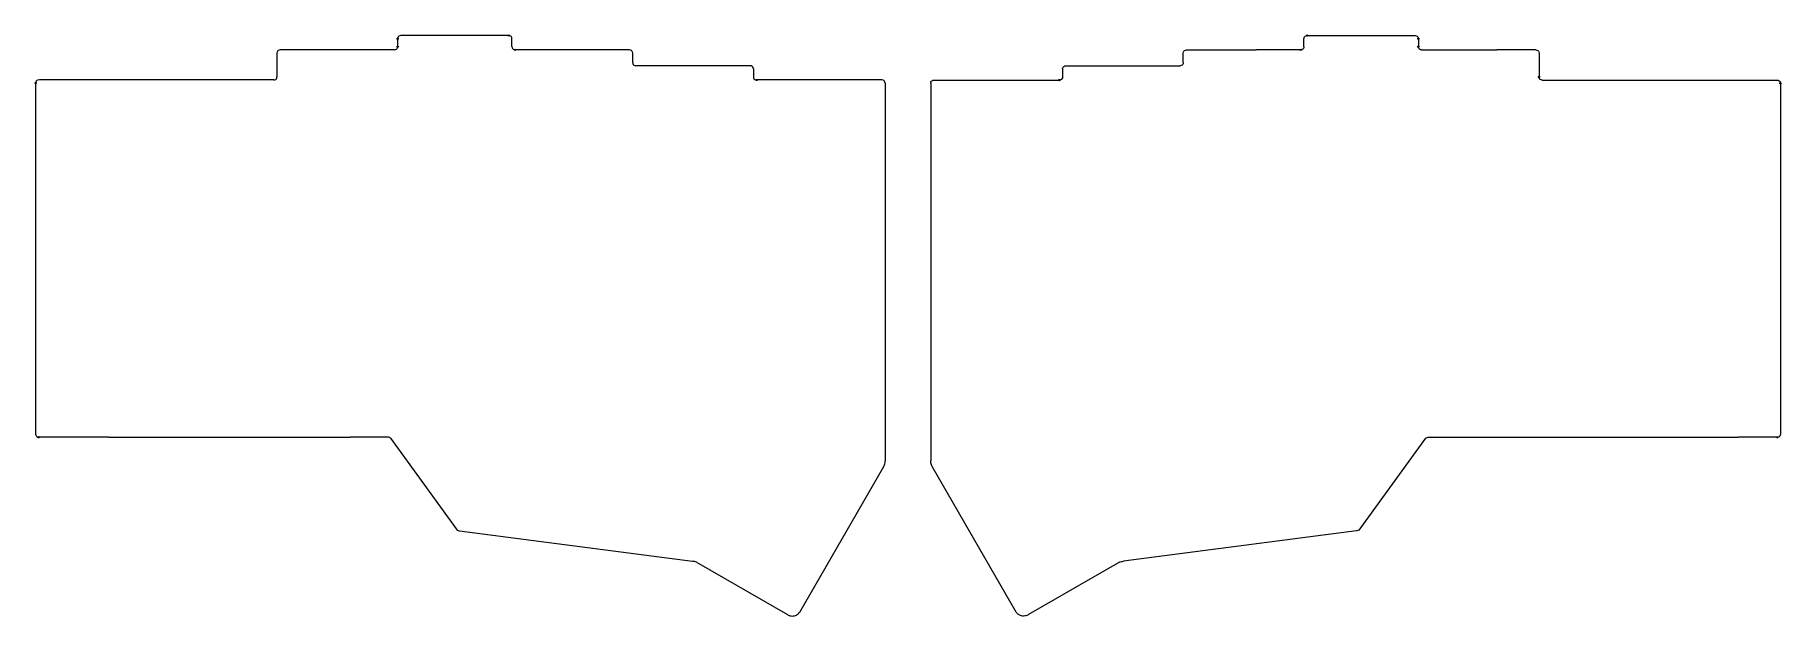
# Model space of a CAD drawing. Header units: millimetres. Extents: x 13 to 288, y 89 to 180.
import ezdxf

# ---------------------------------------------------------------- set-up
doc = ezdxf.new("R2010")
doc.units = ezdxf.units.MM
doc.header["$MEASUREMENT"] = 0
doc.layers.add('Layer 1', color=7, linetype='Continuous', lineweight=0)

# ---------------------------------------------------------------- blocks, each defined once
blk = doc.blocks.new('Block_14')
at = {"layer": 'Layer 1', "true_color": 0x2f2d31, "transparency": 33554687}
h = blk.add_hatch(color=250, dxfattribs=at)
h.dxf.hatch_style = 2
edge = h.paths.add_edge_path()
edge.add_spline(control_points=[(70.41, 180.05), (70.41, 180.05), (70.28, 179.98), (70.28, 179.98)], knot_values=[0, 0, 0, 0, 1, 1, 1, 1], degree=3, periodic=0)
edge.add_line((70.28, 179.98), (70.41, 180.05))
h = blk.add_hatch(color=250, dxfattribs=at)
h.dxf.hatch_style = 2
edge = h.paths.add_edge_path()
edge.add_spline(control_points=[(87.75, 180.05), (87.75, 180.05), (87.58, 180.08), (87.58, 180.08)], knot_values=[0, 0, 0, 0, 1, 1, 1, 1], degree=3, periodic=0)
edge.add_line((87.58, 180.08), (87.75, 180.05))
h = blk.add_hatch(color=250, dxfattribs=at)
h.dxf.hatch_style = 2
edge = h.paths.add_edge_path()
edge.add_spline(control_points=[(51.11, 177.49), (51.11, 177.49), (51.08, 177.33), (51.08, 177.33)], knot_values=[0, 0, 0, 0, 1, 1, 1, 1], degree=3, periodic=0)
edge.add_line((51.08, 177.33), (51.11, 177.49))
h = blk.add_hatch(color=250, dxfattribs=at)
h.dxf.hatch_style = 2
edge = h.paths.add_edge_path()
edge.add_spline(control_points=[(51.41, 177.8), (51.41, 177.8), (51.28, 177.73), (51.28, 177.73)], knot_values=[0, 0, 0, 0, 1, 1, 1, 1], degree=3, periodic=0)
edge.add_line((51.28, 177.73), (51.41, 177.8))
h = blk.add_hatch(color=250, dxfattribs=at)
h.dxf.hatch_style = 2
edge = h.paths.add_edge_path()
edge.add_spline(control_points=[(69.59, 177.83), (69.59, 177.83), (62.64, 177.83), (62.64, 177.83)], knot_values=[0, 0, 0, 0, 1, 1, 1, 1], degree=3, periodic=0)
edge.add_line((62.64, 177.83), (69.59, 177.83))
h = blk.add_hatch(color=250, dxfattribs=at)
h.dxf.hatch_style = 2
edge = h.paths.add_edge_path()
edge.add_spline(control_points=[(69.89, 177.93), (69.89, 177.93), (69.99, 178.03), (69.99, 178.03)], knot_values=[0, 0, 0, 0, 1, 1, 1, 1], degree=3, periodic=0)
edge.add_line((69.99, 178.03), (69.89, 177.93))
h = blk.add_hatch(color=250, dxfattribs=at)
h.dxf.hatch_style = 2
edge = h.paths.add_edge_path()
edge.add_spline(control_points=[(88.29, 177.93), (88.29, 177.93), (88.42, 177.86), (88.42, 177.86)], knot_values=[0, 0, 0, 0, 1, 1, 1, 1], degree=3, periodic=0)
edge.add_line((88.42, 177.86), (88.29, 177.93))
h = blk.add_hatch(color=250, dxfattribs=at)
h.dxf.hatch_style = 2
edge = h.paths.add_edge_path()
edge.add_spline(control_points=[(106.59, 177.83), (106.59, 177.83), (100.64, 177.83), (100.64, 177.83)], knot_values=[0, 0, 0, 0, 1, 1, 1, 1], degree=3, periodic=0)
edge.add_line((100.64, 177.83), (106.59, 177.83))
h = blk.add_hatch(color=250, dxfattribs=at)
h.dxf.hatch_style = 2
edge = h.paths.add_edge_path()
edge.add_spline(control_points=[(51.08, 173.58), (51.08, 173.58), (51.08, 173.58), (51.08, 173.58)], knot_values=[0, 0, 0, 0, 1, 1, 1, 1], degree=3, periodic=0)
edge.add_line((51.08, 173.58), (51.08, 173.58))
h = blk.add_hatch(color=250, dxfattribs=at)
h.dxf.hatch_style = 2
edge = h.paths.add_edge_path()
edge.add_spline(control_points=[(107.29, 175.43), (107.29, 175.43), (107.42, 175.36), (107.42, 175.36)], knot_values=[0, 0, 0, 0, 1, 1, 1, 1], degree=3, periodic=0)
edge.add_line((107.42, 175.36), (107.29, 175.43))
h = blk.add_hatch(color=250, dxfattribs=at)
h.dxf.hatch_style = 2
edge = h.paths.add_edge_path()
edge.add_spline(control_points=[(126.18, 173.28), (126.18, 173.28), (126.29, 173.18), (126.29, 173.18)], knot_values=[0, 0, 0, 0, 1, 1, 1, 1], degree=3, periodic=0)
edge.add_line((126.29, 173.18), (126.18, 173.28))
h = blk.add_hatch(color=250, dxfattribs=at)
h.dxf.hatch_style = 2
edge = h.paths.add_edge_path()
edge.add_spline(control_points=[(126.29, 173.18), (126.29, 173.18), (126.42, 173.11), (126.42, 173.11)], knot_values=[0, 0, 0, 0, 1, 1, 1, 1], degree=3, periodic=0)
edge.add_line((126.42, 173.11), (126.29, 173.18))
h = blk.add_hatch(color=250, dxfattribs=at)
h.dxf.hatch_style = 2
edge = h.paths.add_edge_path()
edge.add_spline(control_points=[(146.63, 172.98), (146.63, 172.98), (146.5, 173.05), (146.5, 173.05)], knot_values=[0, 0, 0, 0, 1, 1, 1, 1], degree=3, periodic=0)
edge.add_line((146.5, 173.05), (146.63, 172.98))
h = blk.add_hatch(color=250, dxfattribs=at)
h.dxf.hatch_style = 2
edge = h.paths.add_edge_path()
edge.add_spline(control_points=[(68.58, 116.85), (68.58, 116.85), (62.63, 116.85), (62.63, 116.85)], knot_values=[0, 0, 0, 0, 1, 1, 1, 1], degree=3, periodic=0)
edge.add_line((62.63, 116.85), (68.58, 116.85))
h = blk.add_hatch(color=250, dxfattribs=at)
h.dxf.hatch_style = 2
edge = h.paths.add_edge_path()
edge.add_spline(control_points=[(146.68, 112.36), (146.68, 112.36), (146.74, 112.51), (146.74, 112.51)], knot_values=[0, 0, 0, 0, 1, 1, 1, 1], degree=3, periodic=0)
edge.add_line((146.74, 112.51), (146.68, 112.36))
h = blk.add_hatch(color=250, dxfattribs=at)
h.dxf.hatch_style = 2
edge = h.paths.add_edge_path()
edge.add_spline(control_points=[(146.74, 112.51), (146.74, 112.51), (146.78, 112.66), (146.78, 112.66)], knot_values=[0, 0, 0, 0, 1, 1, 1, 1], degree=3, periodic=0)
edge.add_line((146.78, 112.66), (146.74, 112.51))
h = blk.add_hatch(color=250, dxfattribs=at)
h.dxf.hatch_style = 2
edge = h.paths.add_edge_path()
edge.add_spline(control_points=[(131.45, 88.91), (131.45, 88.91), (131.58, 88.84), (131.58, 88.84)], knot_values=[0, 0, 0, 0, 1, 1, 1, 1], degree=3, periodic=0)
edge.add_line((131.58, 88.84), (131.45, 88.91))
h = blk.add_hatch(color=250, dxfattribs=at)
h.dxf.hatch_style = 2
edge = h.paths.add_edge_path()
edge.add_spline(control_points=[(131.72, 88.78), (131.72, 88.78), (131.87, 88.73), (131.87, 88.73)], knot_values=[0, 0, 0, 0, 1, 1, 1, 1], degree=3, periodic=0)
edge.add_line((131.87, 88.73), (131.72, 88.78))
h = blk.add_hatch(color=250, dxfattribs=at)
h.dxf.hatch_style = 2
edge = h.paths.add_edge_path()
edge.add_spline(control_points=[(133.13, 89.01), (133.13, 89.01), (133.23, 89.11), (133.23, 89.11)], knot_values=[0, 0, 0, 0, 1, 1, 1, 1], degree=3, periodic=0)
edge.add_line((133.23, 89.11), (133.13, 89.01))
h = blk.add_hatch(color=250, dxfattribs=at)
h.dxf.hatch_style = 2
edge = h.paths.add_edge_path()
edge.add_spline(control_points=[(133.32, 89.21), (133.32, 89.21), (133.38, 89.29), (133.38, 89.29)], knot_values=[0, 0, 0, 0, 1, 1, 1, 1], degree=3, periodic=0)
edge.add_line((133.38, 89.29), (133.32, 89.21))
h = blk.add_hatch(color=250, dxfattribs=at)
h.dxf.hatch_style = 2
edge = h.paths.add_edge_path()
edge.add_spline(control_points=[(133.38, 89.29), (133.38, 89.29), (133.38, 89.3), (133.38, 89.3)], knot_values=[0, 0, 0, 0, 1, 1, 1, 1], degree=3, periodic=0)
edge.add_line((133.38, 89.3), (133.38, 89.29))
at = {"layer": 'Layer 1', "color": 250, "lineweight": 20, "true_color": 0x2f2d31}
for points in [[(70.41, 180.05), (70.41, 180.05), (70.28, 179.98), (70.28, 179.98)], [(87.75, 180.05), (87.75, 180.05), (87.58, 180.08), (87.58, 180.08)], [(51.11, 177.49), (51.11, 177.49), (51.08, 177.33), (51.08, 177.33)], [(51.41, 177.8), (51.41, 177.8), (51.28, 177.73), (51.28, 177.73)], [(69.59, 177.83), (69.59, 177.83), (62.64, 177.83), (62.64, 177.83)], [(69.89, 177.93), (69.89, 177.93), (69.99, 178.03), (69.99, 178.03)], [(88.29, 177.93), (88.29, 177.93), (88.42, 177.86), (88.42, 177.86)], [(106.59, 177.83), (106.59, 177.83), (100.64, 177.83), (100.64, 177.83)], [(51.08, 173.58), (51.08, 173.58), (51.08, 173.58), (51.08, 173.58)], [(107.29, 175.43), (107.29, 175.43), (107.42, 175.36), (107.42, 175.36)], [(126.18, 173.28), (126.18, 173.28), (126.29, 173.18), (126.29, 173.18)], [(126.29, 173.18), (126.29, 173.18), (126.42, 173.11), (126.42, 173.11)], [(146.63, 172.98), (146.63, 172.98), (146.5, 173.05), (146.5, 173.05)], [(68.58, 116.85), (68.58, 116.85), (62.63, 116.85), (62.63, 116.85)], [(146.68, 112.36), (146.68, 112.36), (146.74, 112.51), (146.74, 112.51)], [(146.74, 112.51), (146.74, 112.51), (146.78, 112.66), (146.78, 112.66)], [(131.45, 88.91), (131.45, 88.91), (131.58, 88.84), (131.58, 88.84)], [(131.72, 88.78), (131.72, 88.78), (131.87, 88.73), (131.87, 88.73)], [(133.13, 89.01), (133.13, 89.01), (133.23, 89.11), (133.23, 89.11)], [(133.32, 89.21), (133.32, 89.21), (133.38, 89.29), (133.38, 89.29)], [(133.38, 89.29), (133.38, 89.29), (133.38, 89.3), (133.38, 89.3)]]:
    blk.add_open_spline(points, degree=3, dxfattribs=at)
blk = doc.blocks.new('Block_15')
at = {"layer": 'Layer 1', "true_color": 0x2f2d31, "transparency": 33554687}
h = blk.add_hatch(color=250, dxfattribs=at)
h.dxf.hatch_style = 2
edge = h.paths.add_edge_path()
edge.add_spline(control_points=[(70.09, 179.58), (70.09, 179.58), (70.09, 178.33), (70.09, 178.33)], knot_values=[0, 0, 0, 0, 1, 1, 1, 1], degree=3, periodic=0)
edge.add_line((70.09, 178.33), (70.09, 179.58))
h = blk.add_hatch(color=250, dxfattribs=at)
h.dxf.hatch_style = 2
edge = h.paths.add_edge_path()
edge.add_spline(control_points=[(126.05, 175), (126.05, 175), (125.98, 175.13), (125.98, 175.13)], knot_values=[0, 0, 0, 0, 1, 1, 1, 1], degree=3, periodic=0)
edge.add_line((125.98, 175.13), (126.05, 175))
h = blk.add_hatch(color=250, dxfattribs=at)
h.dxf.hatch_style = 2
edge = h.paths.add_edge_path()
edge.add_spline(control_points=[(13.18, 172.87), (13.18, 172.87), (13.11, 172.75), (13.11, 172.75)], knot_values=[0, 0, 0, 0, 1, 1, 1, 1], degree=3, periodic=0)
edge.add_line((13.11, 172.75), (13.18, 172.87))
h = blk.add_hatch(color=250, dxfattribs=at)
h.dxf.hatch_style = 2
edge = h.paths.add_edge_path()
edge.add_spline(control_points=[(13.28, 172.98), (13.28, 172.98), (13.18, 172.87), (13.18, 172.87)], knot_values=[0, 0, 0, 0, 1, 1, 1, 1], degree=3, periodic=0)
edge.add_line((13.18, 172.87), (13.28, 172.98))
h = blk.add_hatch(color=250, dxfattribs=at)
h.dxf.hatch_style = 2
edge = h.paths.add_edge_path()
edge.add_spline(control_points=[(117, 97.22), (117, 97.22), (116.84, 97.26), (116.84, 97.26)], knot_values=[0, 0, 0, 0, 1, 1, 1, 1], degree=3, periodic=0)
edge.add_line((116.84, 97.26), (117, 97.22))
h = blk.add_hatch(color=250, dxfattribs=at)
h.dxf.hatch_style = 2
edge = h.paths.add_edge_path()
edge.add_spline(control_points=[(131.87, 88.73), (131.87, 88.73), (132.04, 88.69), (132.04, 88.69)], knot_values=[0, 0, 0, 0, 1, 1, 1, 1], degree=3, periodic=0)
edge.add_line((132.04, 88.69), (131.87, 88.73))
at = {"layer": 'Layer 1', "color": 250, "lineweight": 20, "true_color": 0x2f2d31}
for points in [[(70.09, 179.58), (70.09, 179.58), (70.09, 178.33), (70.09, 178.33)], [(126.05, 175), (126.05, 175), (125.98, 175.13), (125.98, 175.13)], [(13.18, 172.87), (13.18, 172.87), (13.11, 172.75), (13.11, 172.75)], [(13.28, 172.98), (13.28, 172.98), (13.18, 172.87), (13.18, 172.87)], [(117, 97.22), (117, 97.22), (116.84, 97.26), (116.84, 97.26)], [(131.87, 88.73), (131.87, 88.73), (132.04, 88.69), (132.04, 88.69)]]:
    blk.add_open_spline(points, degree=3, dxfattribs=at)
blk = doc.blocks.new('Block_16')
at = {"layer": 'Layer 1', "true_color": 0x2f2d31, "transparency": 33554687}
h = blk.add_hatch(color=250, dxfattribs=at)
h.dxf.hatch_style = 2
edge = h.paths.add_edge_path()
edge.add_spline(control_points=[(70.28, 179.98), (70.28, 179.98), (70.18, 179.87), (70.18, 179.87)], knot_values=[0, 0, 0, 0, 1, 1, 1, 1], degree=3, periodic=0)
edge.add_line((70.18, 179.87), (70.28, 179.98))
h = blk.add_hatch(color=250, dxfattribs=at)
h.dxf.hatch_style = 2
edge = h.paths.add_edge_path()
edge.add_spline(control_points=[(51.18, 177.62), (51.18, 177.62), (51.11, 177.49), (51.11, 177.49)], knot_values=[0, 0, 0, 0, 1, 1, 1, 1], degree=3, periodic=0)
edge.add_line((51.11, 177.49), (51.18, 177.62))
h = blk.add_hatch(color=250, dxfattribs=at)
h.dxf.hatch_style = 2
edge = h.paths.add_edge_path()
edge.add_spline(control_points=[(69.76, 177.86), (69.76, 177.86), (69.89, 177.93), (69.89, 177.93)], knot_values=[0, 0, 0, 0, 1, 1, 1, 1], degree=3, periodic=0)
edge.add_line((69.89, 177.93), (69.76, 177.86))
h = blk.add_hatch(color=250, dxfattribs=at)
h.dxf.hatch_style = 2
edge = h.paths.add_edge_path()
edge.add_spline(control_points=[(88.08, 178.33), (88.08, 178.33), (88.11, 178.16), (88.11, 178.16)], knot_values=[0, 0, 0, 0, 1, 1, 1, 1], degree=3, periodic=0)
edge.add_line((88.11, 178.16), (88.08, 178.33))
h = blk.add_hatch(color=250, dxfattribs=at)
h.dxf.hatch_style = 2
edge = h.paths.add_edge_path()
edge.add_spline(control_points=[(107.06, 177.5), (107.06, 177.5), (106.98, 177.63), (106.98, 177.63)], knot_values=[0, 0, 0, 0, 1, 1, 1, 1], degree=3, periodic=0)
edge.add_line((106.98, 177.63), (107.06, 177.5))
h = blk.add_hatch(color=250, dxfattribs=at)
h.dxf.hatch_style = 2
edge = h.paths.add_edge_path()
edge.add_spline(control_points=[(50.99, 173.28), (50.99, 173.28), (51.06, 173.41), (51.06, 173.41)], knot_values=[0, 0, 0, 0, 1, 1, 1, 1], degree=3, periodic=0)
edge.add_line((51.06, 173.41), (50.99, 173.28))
h = blk.add_hatch(color=250, dxfattribs=at)
h.dxf.hatch_style = 2
edge = h.paths.add_edge_path()
edge.add_spline(control_points=[(107.09, 175.83), (107.09, 175.83), (107.11, 175.66), (107.11, 175.66)], knot_values=[0, 0, 0, 0, 1, 1, 1, 1], degree=3, periodic=0)
edge.add_line((107.11, 175.66), (107.09, 175.83))
h = blk.add_hatch(color=250, dxfattribs=at)
h.dxf.hatch_style = 2
edge = h.paths.add_edge_path()
edge.add_spline(control_points=[(107.11, 175.66), (107.11, 175.66), (107.19, 175.53), (107.19, 175.53)], knot_values=[0, 0, 0, 0, 1, 1, 1, 1], degree=3, periodic=0)
edge.add_line((107.19, 175.53), (107.11, 175.66))
h = blk.add_hatch(color=250, dxfattribs=at)
h.dxf.hatch_style = 2
edge = h.paths.add_edge_path()
edge.add_spline(control_points=[(107.19, 175.53), (107.19, 175.53), (107.29, 175.43), (107.29, 175.43)], knot_values=[0, 0, 0, 0, 1, 1, 1, 1], degree=3, periodic=0)
edge.add_line((107.29, 175.43), (107.19, 175.53))
h = blk.add_hatch(color=250, dxfattribs=at)
h.dxf.hatch_style = 2
edge = h.paths.add_edge_path()
edge.add_spline(control_points=[(125.75, 175.3), (125.75, 175.3), (125.58, 175.33), (125.58, 175.33)], knot_values=[0, 0, 0, 0, 1, 1, 1, 1], degree=3, periodic=0)
edge.add_line((125.58, 175.33), (125.75, 175.3))
h = blk.add_hatch(color=250, dxfattribs=at)
h.dxf.hatch_style = 2
edge = h.paths.add_edge_path()
edge.add_spline(control_points=[(126.09, 174.83), (126.09, 174.83), (126.05, 175), (126.05, 175)], knot_values=[0, 0, 0, 0, 1, 1, 1, 1], degree=3, periodic=0)
edge.add_line((126.05, 175), (126.09, 174.83))
h = blk.add_hatch(color=250, dxfattribs=at)
h.dxf.hatch_style = 2
edge = h.paths.add_edge_path()
edge.add_spline(control_points=[(126.09, 174.83), (126.09, 174.83), (126.09, 173.58), (126.09, 173.58)], knot_values=[0, 0, 0, 0, 1, 1, 1, 1], degree=3, periodic=0)
edge.add_line((126.09, 173.58), (126.09, 174.83))
h = blk.add_hatch(color=250, dxfattribs=at)
h.dxf.hatch_style = 2
edge = h.paths.add_edge_path()
edge.add_spline(control_points=[(126.09, 173.58), (126.09, 173.58), (126.12, 173.41), (126.12, 173.41)], knot_values=[0, 0, 0, 0, 1, 1, 1, 1], degree=3, periodic=0)
edge.add_line((126.12, 173.41), (126.09, 173.58))
h = blk.add_hatch(color=250, dxfattribs=at)
h.dxf.hatch_style = 2
edge = h.paths.add_edge_path()
edge.add_spline(control_points=[(50.58, 173.08), (50.58, 173.08), (13.7, 173.08), (13.7, 173.08)], knot_values=[0, 0, 0, 0, 1, 1, 1, 1], degree=3, periodic=0)
edge.add_line((13.7, 173.08), (50.58, 173.08))
h = blk.add_hatch(color=250, dxfattribs=at)
h.dxf.hatch_style = 2
edge = h.paths.add_edge_path()
edge.add_spline(control_points=[(146.33, 173.08), (146.33, 173.08), (126.59, 173.08), (126.59, 173.08)], knot_values=[0, 0, 0, 0, 1, 1, 1, 1], degree=3, periodic=0)
edge.add_line((126.59, 173.08), (146.33, 173.08))
h = blk.add_hatch(color=250, dxfattribs=at)
h.dxf.hatch_style = 2
edge = h.paths.add_edge_path()
edge.add_spline(control_points=[(13.09, 117.33), (13.09, 117.33), (13.11, 117.16), (13.11, 117.16)], knot_values=[0, 0, 0, 0, 1, 1, 1, 1], degree=3, periodic=0)
edge.add_line((13.11, 117.16), (13.09, 117.33))
h = blk.add_hatch(color=250, dxfattribs=at)
h.dxf.hatch_style = 2
edge = h.paths.add_edge_path()
edge.add_spline(control_points=[(24.64, 116.82), (24.64, 116.82), (62.63, 116.85), (62.63, 116.85)], knot_values=[0, 0, 0, 0, 1, 1, 1, 1], degree=3, periodic=0)
edge.add_line((62.63, 116.85), (24.64, 116.82))
h = blk.add_hatch(color=250, dxfattribs=at)
h.dxf.hatch_style = 2
edge = h.paths.add_edge_path()
edge.add_spline(control_points=[(68.94, 116.68), (68.94, 116.68), (79.48, 102.22), (79.48, 102.22)], knot_values=[0, 0, 0, 0, 1, 1, 1, 1], degree=3, periodic=0)
edge.add_line((79.48, 102.22), (68.94, 116.68))
h = blk.add_hatch(color=250, dxfattribs=at)
h.dxf.hatch_style = 2
edge = h.paths.add_edge_path()
edge.add_spline(control_points=[(146.82, 112.83), (146.82, 112.83), (146.83, 113.02), (146.83, 113.02)], knot_values=[0, 0, 0, 0, 1, 1, 1, 1], degree=3, periodic=0)
edge.add_line((146.83, 113.02), (146.82, 112.83))
h = blk.add_hatch(color=250, dxfattribs=at)
h.dxf.hatch_style = 2
edge = h.paths.add_edge_path()
edge.add_spline(control_points=[(79.48, 102.22), (79.48, 102.22), (79.6, 102.14), (79.6, 102.14)], knot_values=[0, 0, 0, 0, 1, 1, 1, 1], degree=3, periodic=0)
edge.add_line((79.6, 102.14), (79.48, 102.22))
h = blk.add_hatch(color=250, dxfattribs=at)
h.dxf.hatch_style = 2
edge = h.paths.add_edge_path()
edge.add_spline(control_points=[(79.6, 102.14), (79.6, 102.14), (79.75, 102.08), (79.75, 102.08)], knot_values=[0, 0, 0, 0, 1, 1, 1, 1], degree=3, periodic=0)
edge.add_line((79.75, 102.08), (79.6, 102.14))
h = blk.add_hatch(color=250, dxfattribs=at)
h.dxf.hatch_style = 2
edge = h.paths.add_edge_path()
edge.add_spline(control_points=[(132.41, 88.69), (132.41, 88.69), (132.58, 88.72), (132.58, 88.72)], knot_values=[0, 0, 0, 0, 1, 1, 1, 1], degree=3, periodic=0)
edge.add_line((132.58, 88.72), (132.41, 88.69))
h = blk.add_hatch(color=250, dxfattribs=at)
h.dxf.hatch_style = 2
edge = h.paths.add_edge_path()
edge.add_spline(control_points=[(133, 88.91), (133, 88.91), (133.13, 89.01), (133.13, 89.01)], knot_values=[0, 0, 0, 0, 1, 1, 1, 1], degree=3, periodic=0)
edge.add_line((133.13, 89.01), (133, 88.91))
at = {"layer": 'Layer 1', "color": 250, "lineweight": 20, "true_color": 0x2f2d31}
for points in [[(70.28, 179.98), (70.28, 179.98), (70.18, 179.87), (70.18, 179.87)], [(51.18, 177.62), (51.18, 177.62), (51.11, 177.49), (51.11, 177.49)], [(69.76, 177.86), (69.76, 177.86), (69.89, 177.93), (69.89, 177.93)], [(88.08, 178.33), (88.08, 178.33), (88.11, 178.16), (88.11, 178.16)], [(107.06, 177.5), (107.06, 177.5), (106.98, 177.63), (106.98, 177.63)], [(50.99, 173.28), (50.99, 173.28), (51.06, 173.41), (51.06, 173.41)], [(107.09, 175.83), (107.09, 175.83), (107.11, 175.66), (107.11, 175.66)], [(107.11, 175.66), (107.11, 175.66), (107.19, 175.53), (107.19, 175.53)], [(107.19, 175.53), (107.19, 175.53), (107.29, 175.43), (107.29, 175.43)], [(125.75, 175.3), (125.75, 175.3), (125.58, 175.33), (125.58, 175.33)], [(126.09, 174.83), (126.09, 174.83), (126.05, 175), (126.05, 175)], [(126.09, 174.83), (126.09, 174.83), (126.09, 173.58), (126.09, 173.58)], [(126.09, 173.58), (126.09, 173.58), (126.12, 173.41), (126.12, 173.41)], [(50.58, 173.08), (50.58, 173.08), (13.7, 173.08), (13.7, 173.08)], [(146.33, 173.08), (146.33, 173.08), (126.59, 173.08), (126.59, 173.08)], [(13.09, 117.33), (13.09, 117.33), (13.11, 117.16), (13.11, 117.16)], [(24.64, 116.82), (24.64, 116.82), (62.63, 116.85), (62.63, 116.85)], [(68.94, 116.68), (68.94, 116.68), (79.48, 102.22), (79.48, 102.22)], [(146.82, 112.83), (146.82, 112.83), (146.83, 113.02), (146.83, 113.02)], [(79.48, 102.22), (79.48, 102.22), (79.6, 102.14), (79.6, 102.14)], [(79.6, 102.14), (79.6, 102.14), (79.75, 102.08), (79.75, 102.08)], [(132.41, 88.69), (132.41, 88.69), (132.58, 88.72), (132.58, 88.72)], [(133, 88.91), (133, 88.91), (133.13, 89.01), (133.13, 89.01)]]:
    blk.add_open_spline(points, degree=3, dxfattribs=at)
blk = doc.blocks.new('Block_17')
at = {"layer": 'Layer 1', "true_color": 0x2f2d31, "transparency": 33554687}
h = blk.add_hatch(color=250, dxfattribs=at)
h.dxf.hatch_style = 2
edge = h.paths.add_edge_path()
edge.add_spline(control_points=[(70.58, 180.08), (70.58, 180.08), (70.41, 180.05), (70.41, 180.05)], knot_values=[0, 0, 0, 0, 1, 1, 1, 1], degree=3, periodic=0)
edge.add_line((70.41, 180.05), (70.58, 180.08))
h = blk.add_hatch(color=250, dxfattribs=at)
h.dxf.hatch_style = 2
edge = h.paths.add_edge_path()
edge.add_spline(control_points=[(51.28, 177.73), (51.28, 177.73), (51.18, 177.62), (51.18, 177.62)], knot_values=[0, 0, 0, 0, 1, 1, 1, 1], degree=3, periodic=0)
edge.add_line((51.18, 177.62), (51.28, 177.73))
h = blk.add_hatch(color=250, dxfattribs=at)
h.dxf.hatch_style = 2
edge = h.paths.add_edge_path()
edge.add_spline(control_points=[(50.89, 173.18), (50.89, 173.18), (50.99, 173.28), (50.99, 173.28)], knot_values=[0, 0, 0, 0, 1, 1, 1, 1], degree=3, periodic=0)
edge.add_line((50.99, 173.28), (50.89, 173.18))
h = blk.add_hatch(color=250, dxfattribs=at)
h.dxf.hatch_style = 2
edge = h.paths.add_edge_path()
edge.add_spline(control_points=[(125.88, 175.23), (125.88, 175.23), (125.75, 175.3), (125.75, 175.3)], knot_values=[0, 0, 0, 0, 1, 1, 1, 1], degree=3, periodic=0)
edge.add_line((125.75, 175.3), (125.88, 175.23))
h = blk.add_hatch(color=250, dxfattribs=at)
h.dxf.hatch_style = 2
edge = h.paths.add_edge_path()
edge.add_spline(control_points=[(13.41, 173.05), (13.41, 173.05), (13.28, 172.98), (13.28, 172.98)], knot_values=[0, 0, 0, 0, 1, 1, 1, 1], degree=3, periodic=0)
edge.add_line((13.28, 172.98), (13.41, 173.05))
h = blk.add_hatch(color=250, dxfattribs=at)
h.dxf.hatch_style = 2
edge = h.paths.add_edge_path()
edge.add_spline(control_points=[(50.76, 173.11), (50.76, 173.11), (50.89, 173.18), (50.89, 173.18)], knot_values=[0, 0, 0, 0, 1, 1, 1, 1], degree=3, periodic=0)
edge.add_line((50.89, 173.18), (50.76, 173.11))
h = blk.add_hatch(color=250, dxfattribs=at)
h.dxf.hatch_style = 2
edge = h.paths.add_edge_path()
edge.add_spline(control_points=[(79.83, 102.08), (79.83, 102.08), (116.5, 97.31), (116.5, 97.31)], knot_values=[0, 0, 0, 0, 1, 1, 1, 1], degree=3, periodic=0)
edge.add_line((116.5, 97.31), (79.83, 102.08))
h = blk.add_hatch(color=250, dxfattribs=at)
h.dxf.hatch_style = 2
edge = h.paths.add_edge_path()
edge.add_spline(control_points=[(117.16, 97.18), (117.16, 97.18), (131.45, 88.91), (131.45, 88.91)], knot_values=[0, 0, 0, 0, 1, 1, 1, 1], degree=3, periodic=0)
edge.add_line((131.45, 88.91), (117.16, 97.18))
h = blk.add_hatch(color=250, dxfattribs=at)
h.dxf.hatch_style = 2
edge = h.paths.add_edge_path()
edge.add_spline(control_points=[(132.88, 88.84), (132.88, 88.84), (133, 88.91), (133, 88.91)], knot_values=[0, 0, 0, 0, 1, 1, 1, 1], degree=3, periodic=0)
edge.add_line((133, 88.91), (132.88, 88.84))
at = {"layer": 'Layer 1', "color": 250, "lineweight": 20, "true_color": 0x2f2d31}
for points in [[(70.58, 180.08), (70.58, 180.08), (70.41, 180.05), (70.41, 180.05)], [(51.28, 177.73), (51.28, 177.73), (51.18, 177.62), (51.18, 177.62)], [(50.89, 173.18), (50.89, 173.18), (50.99, 173.28), (50.99, 173.28)], [(125.88, 175.23), (125.88, 175.23), (125.75, 175.3), (125.75, 175.3)], [(13.41, 173.05), (13.41, 173.05), (13.28, 172.98), (13.28, 172.98)], [(50.76, 173.11), (50.76, 173.11), (50.89, 173.18), (50.89, 173.18)], [(79.83, 102.08), (79.83, 102.08), (116.5, 97.31), (116.5, 97.31)], [(117.16, 97.18), (117.16, 97.18), (131.45, 88.91), (131.45, 88.91)], [(132.88, 88.84), (132.88, 88.84), (133, 88.91), (133, 88.91)]]:
    blk.add_open_spline(points, degree=3, dxfattribs=at)
blk = doc.blocks.new('Block_18')
at = {"layer": 'Layer 1', "true_color": 0x2f2d31, "transparency": 33554687}
h = blk.add_hatch(color=250, dxfattribs=at)
h.dxf.hatch_style = 2
edge = h.paths.add_edge_path()
edge.add_spline(control_points=[(70.18, 179.87), (70.18, 179.87), (70.11, 179.75), (70.11, 179.75)], knot_values=[0, 0, 0, 0, 1, 1, 1, 1], degree=3, periodic=0)
edge.add_line((70.11, 179.75), (70.18, 179.87))
h = blk.add_hatch(color=250, dxfattribs=at)
h.dxf.hatch_style = 2
edge = h.paths.add_edge_path()
edge.add_spline(control_points=[(87.58, 180.08), (87.58, 180.08), (70.58, 180.08), (70.58, 180.08)], knot_values=[0, 0, 0, 0, 1, 1, 1, 1], degree=3, periodic=0)
edge.add_line((70.58, 180.08), (87.58, 180.08))
h = blk.add_hatch(color=250, dxfattribs=at)
h.dxf.hatch_style = 2
edge = h.paths.add_edge_path()
edge.add_spline(control_points=[(88.06, 179.75), (88.06, 179.75), (87.99, 179.88), (87.99, 179.88)], knot_values=[0, 0, 0, 0, 1, 1, 1, 1], degree=3, periodic=0)
edge.add_line((87.99, 179.88), (88.06, 179.75))
h = blk.add_hatch(color=250, dxfattribs=at)
h.dxf.hatch_style = 2
edge = h.paths.add_edge_path()
edge.add_spline(control_points=[(88.08, 178.33), (88.08, 178.33), (88.08, 179.58), (88.08, 179.58)], knot_values=[0, 0, 0, 0, 1, 1, 1, 1], degree=3, periodic=0)
edge.add_line((88.08, 179.58), (88.08, 178.33))
h = blk.add_hatch(color=250, dxfattribs=at)
h.dxf.hatch_style = 2
edge = h.paths.add_edge_path()
edge.add_spline(control_points=[(62.64, 177.83), (62.64, 177.83), (51.58, 177.83), (51.58, 177.83)], knot_values=[0, 0, 0, 0, 1, 1, 1, 1], degree=3, periodic=0)
edge.add_line((51.58, 177.83), (62.64, 177.83))
h = blk.add_hatch(color=250, dxfattribs=at)
h.dxf.hatch_style = 2
edge = h.paths.add_edge_path()
edge.add_spline(control_points=[(69.59, 177.83), (69.59, 177.83), (69.76, 177.86), (69.76, 177.86)], knot_values=[0, 0, 0, 0, 1, 1, 1, 1], degree=3, periodic=0)
edge.add_line((69.76, 177.86), (69.59, 177.83))
h = blk.add_hatch(color=250, dxfattribs=at)
h.dxf.hatch_style = 2
edge = h.paths.add_edge_path()
edge.add_spline(control_points=[(69.99, 178.03), (69.99, 178.03), (70.06, 178.16), (70.06, 178.16)], knot_values=[0, 0, 0, 0, 1, 1, 1, 1], degree=3, periodic=0)
edge.add_line((70.06, 178.16), (69.99, 178.03))
h = blk.add_hatch(color=250, dxfattribs=at)
h.dxf.hatch_style = 2
edge = h.paths.add_edge_path()
edge.add_spline(control_points=[(88.11, 178.16), (88.11, 178.16), (88.19, 178.03), (88.19, 178.03)], knot_values=[0, 0, 0, 0, 1, 1, 1, 1], degree=3, periodic=0)
edge.add_line((88.19, 178.03), (88.11, 178.16))
h = blk.add_hatch(color=250, dxfattribs=at)
h.dxf.hatch_style = 2
edge = h.paths.add_edge_path()
edge.add_spline(control_points=[(88.19, 178.03), (88.19, 178.03), (88.29, 177.93), (88.29, 177.93)], knot_values=[0, 0, 0, 0, 1, 1, 1, 1], degree=3, periodic=0)
edge.add_line((88.29, 177.93), (88.19, 178.03))
h = blk.add_hatch(color=250, dxfattribs=at)
h.dxf.hatch_style = 2
edge = h.paths.add_edge_path()
edge.add_spline(control_points=[(100.64, 177.83), (100.64, 177.83), (88.58, 177.83), (88.58, 177.83)], knot_values=[0, 0, 0, 0, 1, 1, 1, 1], degree=3, periodic=0)
edge.add_line((88.58, 177.83), (100.64, 177.83))
h = blk.add_hatch(color=250, dxfattribs=at)
h.dxf.hatch_style = 2
edge = h.paths.add_edge_path()
edge.add_spline(control_points=[(107.09, 175.83), (107.09, 175.83), (107.09, 177.33), (107.09, 177.33)], knot_values=[0, 0, 0, 0, 1, 1, 1, 1], degree=3, periodic=0)
edge.add_line((107.09, 177.33), (107.09, 175.83))
h = blk.add_hatch(color=250, dxfattribs=at)
h.dxf.hatch_style = 2
edge = h.paths.add_edge_path()
edge.add_spline(control_points=[(13.09, 172.58), (13.09, 172.58), (13.09, 117.33), (13.09, 117.33)], knot_values=[0, 0, 0, 0, 1, 1, 1, 1], degree=3, periodic=0)
edge.add_line((13.09, 117.33), (13.09, 172.58))
h = blk.add_hatch(color=250, dxfattribs=at)
h.dxf.hatch_style = 2
edge = h.paths.add_edge_path()
edge.add_spline(control_points=[(50.58, 173.08), (50.58, 173.08), (50.76, 173.11), (50.76, 173.11)], knot_values=[0, 0, 0, 0, 1, 1, 1, 1], degree=3, periodic=0)
edge.add_line((50.76, 173.11), (50.58, 173.08))
h = blk.add_hatch(color=250, dxfattribs=at)
h.dxf.hatch_style = 2
edge = h.paths.add_edge_path()
edge.add_spline(control_points=[(126.42, 173.11), (126.42, 173.11), (126.59, 173.08), (126.59, 173.08)], knot_values=[0, 0, 0, 0, 1, 1, 1, 1], degree=3, periodic=0)
edge.add_line((126.59, 173.08), (126.42, 173.11))
h = blk.add_hatch(color=250, dxfattribs=at)
h.dxf.hatch_style = 2
edge = h.paths.add_edge_path()
edge.add_spline(control_points=[(146.5, 173.05), (146.5, 173.05), (146.33, 173.08), (146.33, 173.08)], knot_values=[0, 0, 0, 0, 1, 1, 1, 1], degree=3, periodic=0)
edge.add_line((146.33, 173.08), (146.5, 173.05))
h = blk.add_hatch(color=250, dxfattribs=at)
h.dxf.hatch_style = 2
edge = h.paths.add_edge_path()
edge.add_spline(control_points=[(146.73, 172.88), (146.73, 172.88), (146.63, 172.98), (146.63, 172.98)], knot_values=[0, 0, 0, 0, 1, 1, 1, 1], degree=3, periodic=0)
edge.add_line((146.63, 172.98), (146.73, 172.88))
h = blk.add_hatch(color=250, dxfattribs=at)
h.dxf.hatch_style = 2
edge = h.paths.add_edge_path()
edge.add_spline(control_points=[(146.83, 172.58), (146.83, 172.58), (146.8, 172.75), (146.8, 172.75)], knot_values=[0, 0, 0, 0, 1, 1, 1, 1], degree=3, periodic=0)
edge.add_line((146.8, 172.75), (146.83, 172.58))
h = blk.add_hatch(color=250, dxfattribs=at)
h.dxf.hatch_style = 2
edge = h.paths.add_edge_path()
edge.add_spline(control_points=[(146.83, 172.58), (146.83, 172.58), (146.83, 113.1), (146.83, 113.1)], knot_values=[0, 0, 0, 0, 1, 1, 1, 1], degree=3, periodic=0)
edge.add_line((146.83, 113.1), (146.83, 172.58))
h = blk.add_hatch(color=250, dxfattribs=at)
h.dxf.hatch_style = 2
edge = h.paths.add_edge_path()
edge.add_spline(control_points=[(24.64, 116.82), (24.64, 116.82), (13.59, 116.83), (13.59, 116.83)], knot_values=[0, 0, 0, 0, 1, 1, 1, 1], degree=3, periodic=0)
edge.add_line((13.59, 116.83), (24.64, 116.82))
h = blk.add_hatch(color=250, dxfattribs=at)
h.dxf.hatch_style = 2
edge = h.paths.add_edge_path()
edge.add_spline(control_points=[(68.67, 116.82), (68.67, 116.82), (68.58, 116.85), (68.58, 116.85)], knot_values=[0, 0, 0, 0, 1, 1, 1, 1], degree=3, periodic=0)
edge.add_line((68.58, 116.85), (68.67, 116.82))
h = blk.add_hatch(color=250, dxfattribs=at)
h.dxf.hatch_style = 2
edge = h.paths.add_edge_path()
edge.add_spline(control_points=[(68.82, 116.77), (68.82, 116.77), (68.67, 116.82), (68.67, 116.82)], knot_values=[0, 0, 0, 0, 1, 1, 1, 1], degree=3, periodic=0)
edge.add_line((68.67, 116.82), (68.82, 116.77))
h = blk.add_hatch(color=250, dxfattribs=at)
h.dxf.hatch_style = 2
edge = h.paths.add_edge_path()
edge.add_spline(control_points=[(68.94, 116.68), (68.94, 116.68), (68.82, 116.77), (68.82, 116.77)], knot_values=[0, 0, 0, 0, 1, 1, 1, 1], degree=3, periodic=0)
edge.add_line((68.82, 116.77), (68.94, 116.68))
h = blk.add_hatch(color=250, dxfattribs=at)
h.dxf.hatch_style = 2
edge = h.paths.add_edge_path()
edge.add_spline(control_points=[(146.61, 112.23), (146.61, 112.23), (146.68, 112.36), (146.68, 112.36)], knot_values=[0, 0, 0, 0, 1, 1, 1, 1], degree=3, periodic=0)
edge.add_line((146.68, 112.36), (146.61, 112.23))
h = blk.add_hatch(color=250, dxfattribs=at)
h.dxf.hatch_style = 2
edge = h.paths.add_edge_path()
edge.add_spline(control_points=[(79.75, 102.08), (79.75, 102.08), (79.83, 102.08), (79.83, 102.08)], knot_values=[0, 0, 0, 0, 1, 1, 1, 1], degree=3, periodic=0)
edge.add_line((79.83, 102.08), (79.75, 102.08))
h = blk.add_hatch(color=250, dxfattribs=at)
h.dxf.hatch_style = 2
edge = h.paths.add_edge_path()
edge.add_spline(control_points=[(117.16, 97.18), (117.16, 97.18), (117, 97.22), (117, 97.22)], knot_values=[0, 0, 0, 0, 1, 1, 1, 1], degree=3, periodic=0)
edge.add_line((117, 97.22), (117.16, 97.18))
h = blk.add_hatch(color=250, dxfattribs=at)
h.dxf.hatch_style = 2
edge = h.paths.add_edge_path()
edge.add_spline(control_points=[(131.58, 88.84), (131.58, 88.84), (131.72, 88.78), (131.72, 88.78)], knot_values=[0, 0, 0, 0, 1, 1, 1, 1], degree=3, periodic=0)
edge.add_line((131.72, 88.78), (131.58, 88.84))
h = blk.add_hatch(color=250, dxfattribs=at)
h.dxf.hatch_style = 2
edge = h.paths.add_edge_path()
edge.add_spline(control_points=[(132.23, 88.68), (132.23, 88.68), (132.41, 88.69), (132.41, 88.69)], knot_values=[0, 0, 0, 0, 1, 1, 1, 1], degree=3, periodic=0)
edge.add_line((132.41, 88.69), (132.23, 88.68))
h = blk.add_hatch(color=250, dxfattribs=at)
h.dxf.hatch_style = 2
edge = h.paths.add_edge_path()
edge.add_spline(control_points=[(133.23, 89.11), (133.23, 89.11), (133.32, 89.21), (133.32, 89.21)], knot_values=[0, 0, 0, 0, 1, 1, 1, 1], degree=3, periodic=0)
edge.add_line((133.32, 89.21), (133.23, 89.11))
at = {"layer": 'Layer 1', "color": 250, "lineweight": 20, "true_color": 0x2f2d31}
for points in [[(70.18, 179.87), (70.18, 179.87), (70.11, 179.75), (70.11, 179.75)], [(87.58, 180.08), (87.58, 180.08), (70.58, 180.08), (70.58, 180.08)], [(88.06, 179.75), (88.06, 179.75), (87.99, 179.88), (87.99, 179.88)], [(88.08, 178.33), (88.08, 178.33), (88.08, 179.58), (88.08, 179.58)], [(62.64, 177.83), (62.64, 177.83), (51.58, 177.83), (51.58, 177.83)], [(69.59, 177.83), (69.59, 177.83), (69.76, 177.86), (69.76, 177.86)], [(69.99, 178.03), (69.99, 178.03), (70.06, 178.16), (70.06, 178.16)], [(88.11, 178.16), (88.11, 178.16), (88.19, 178.03), (88.19, 178.03)], [(88.19, 178.03), (88.19, 178.03), (88.29, 177.93), (88.29, 177.93)], [(100.64, 177.83), (100.64, 177.83), (88.58, 177.83), (88.58, 177.83)], [(107.09, 175.83), (107.09, 175.83), (107.09, 177.33), (107.09, 177.33)], [(13.09, 172.58), (13.09, 172.58), (13.09, 117.33), (13.09, 117.33)], [(50.58, 173.08), (50.58, 173.08), (50.76, 173.11), (50.76, 173.11)], [(126.42, 173.11), (126.42, 173.11), (126.59, 173.08), (126.59, 173.08)], [(146.5, 173.05), (146.5, 173.05), (146.33, 173.08), (146.33, 173.08)], [(146.73, 172.88), (146.73, 172.88), (146.63, 172.98), (146.63, 172.98)], [(146.83, 172.58), (146.83, 172.58), (146.8, 172.75), (146.8, 172.75)], [(146.83, 172.58), (146.83, 172.58), (146.83, 113.1), (146.83, 113.1)], [(24.64, 116.82), (24.64, 116.82), (13.59, 116.83), (13.59, 116.83)], [(68.67, 116.82), (68.67, 116.82), (68.58, 116.85), (68.58, 116.85)], [(68.82, 116.77), (68.82, 116.77), (68.67, 116.82), (68.67, 116.82)], [(68.94, 116.68), (68.94, 116.68), (68.82, 116.77), (68.82, 116.77)], [(146.61, 112.23), (146.61, 112.23), (146.68, 112.36), (146.68, 112.36)], [(79.75, 102.08), (79.75, 102.08), (79.83, 102.08), (79.83, 102.08)], [(117.16, 97.18), (117.16, 97.18), (117, 97.22), (117, 97.22)], [(131.58, 88.84), (131.58, 88.84), (131.72, 88.78), (131.72, 88.78)], [(132.23, 88.68), (132.23, 88.68), (132.41, 88.69), (132.41, 88.69)], [(133.23, 89.11), (133.23, 89.11), (133.32, 89.21), (133.32, 89.21)]]:
    blk.add_open_spline(points, degree=3, dxfattribs=at)
blk = doc.blocks.new('Block_19')
at = {"layer": 'Layer 1', "true_color": 0x2f2d31, "transparency": 33554687}
h = blk.add_hatch(color=250, dxfattribs=at)
h.dxf.hatch_style = 2
edge = h.paths.add_edge_path()
edge.add_spline(control_points=[(87.88, 179.98), (87.88, 179.98), (87.75, 180.05), (87.75, 180.05)], knot_values=[0, 0, 0, 0, 1, 1, 1, 1], degree=3, periodic=0)
edge.add_line((87.75, 180.05), (87.88, 179.98))
h = blk.add_hatch(color=250, dxfattribs=at)
h.dxf.hatch_style = 2
edge = h.paths.add_edge_path()
edge.add_spline(control_points=[(88.42, 177.86), (88.42, 177.86), (88.58, 177.83), (88.58, 177.83)], knot_values=[0, 0, 0, 0, 1, 1, 1, 1], degree=3, periodic=0)
edge.add_line((88.58, 177.83), (88.42, 177.86))
h = blk.add_hatch(color=250, dxfattribs=at)
h.dxf.hatch_style = 2
edge = h.paths.add_edge_path()
edge.add_spline(control_points=[(106.88, 177.73), (106.88, 177.73), (106.75, 177.8), (106.75, 177.8)], knot_values=[0, 0, 0, 0, 1, 1, 1, 1], degree=3, periodic=0)
edge.add_line((106.75, 177.8), (106.88, 177.73))
h = blk.add_hatch(color=250, dxfattribs=at)
h.dxf.hatch_style = 2
edge = h.paths.add_edge_path()
edge.add_spline(control_points=[(107.09, 177.33), (107.09, 177.33), (107.06, 177.5), (107.06, 177.5)], knot_values=[0, 0, 0, 0, 1, 1, 1, 1], degree=3, periodic=0)
edge.add_line((107.06, 177.5), (107.09, 177.33))
h = blk.add_hatch(color=250, dxfattribs=at)
h.dxf.hatch_style = 2
edge = h.paths.add_edge_path()
edge.add_spline(control_points=[(51.06, 173.41), (51.06, 173.41), (51.08, 173.58), (51.08, 173.58)], knot_values=[0, 0, 0, 0, 1, 1, 1, 1], degree=3, periodic=0)
edge.add_line((51.08, 173.58), (51.06, 173.41))
h = blk.add_hatch(color=250, dxfattribs=at)
h.dxf.hatch_style = 2
edge = h.paths.add_edge_path()
edge.add_spline(control_points=[(107.42, 175.36), (107.42, 175.36), (107.58, 175.33), (107.58, 175.33)], knot_values=[0, 0, 0, 0, 1, 1, 1, 1], degree=3, periodic=0)
edge.add_line((107.58, 175.33), (107.42, 175.36))
h = blk.add_hatch(color=250, dxfattribs=at)
h.dxf.hatch_style = 2
edge = h.paths.add_edge_path()
edge.add_spline(control_points=[(126.12, 173.41), (126.12, 173.41), (126.18, 173.28), (126.18, 173.28)], knot_values=[0, 0, 0, 0, 1, 1, 1, 1], degree=3, periodic=0)
edge.add_line((126.18, 173.28), (126.12, 173.41))
h = blk.add_hatch(color=250, dxfattribs=at)
h.dxf.hatch_style = 2
edge = h.paths.add_edge_path()
edge.add_spline(control_points=[(13.11, 172.75), (13.11, 172.75), (13.09, 172.58), (13.09, 172.58)], knot_values=[0, 0, 0, 0, 1, 1, 1, 1], degree=3, periodic=0)
edge.add_line((13.09, 172.58), (13.11, 172.75))
h = blk.add_hatch(color=250, dxfattribs=at)
h.dxf.hatch_style = 2
edge = h.paths.add_edge_path()
edge.add_spline(control_points=[(13.42, 116.86), (13.42, 116.86), (13.59, 116.83), (13.59, 116.83)], knot_values=[0, 0, 0, 0, 1, 1, 1, 1], degree=3, periodic=0)
edge.add_line((13.59, 116.83), (13.42, 116.86))
h = blk.add_hatch(color=250, dxfattribs=at)
h.dxf.hatch_style = 2
edge = h.paths.add_edge_path()
edge.add_spline(control_points=[(116.66, 97.29), (116.66, 97.29), (116.5, 97.31), (116.5, 97.31)], knot_values=[0, 0, 0, 0, 1, 1, 1, 1], degree=3, periodic=0)
edge.add_line((116.5, 97.31), (116.66, 97.29))
h = blk.add_hatch(color=250, dxfattribs=at)
h.dxf.hatch_style = 2
edge = h.paths.add_edge_path()
edge.add_spline(control_points=[(116.84, 97.26), (116.84, 97.26), (116.66, 97.29), (116.66, 97.29)], knot_values=[0, 0, 0, 0, 1, 1, 1, 1], degree=3, periodic=0)
edge.add_line((116.66, 97.29), (116.84, 97.26))
at = {"layer": 'Layer 1', "color": 250, "lineweight": 20, "true_color": 0x2f2d31}
for points in [[(87.88, 179.98), (87.88, 179.98), (87.75, 180.05), (87.75, 180.05)], [(88.42, 177.86), (88.42, 177.86), (88.58, 177.83), (88.58, 177.83)], [(106.88, 177.73), (106.88, 177.73), (106.75, 177.8), (106.75, 177.8)], [(107.09, 177.33), (107.09, 177.33), (107.06, 177.5), (107.06, 177.5)], [(51.06, 173.41), (51.06, 173.41), (51.08, 173.58), (51.08, 173.58)], [(107.42, 175.36), (107.42, 175.36), (107.58, 175.33), (107.58, 175.33)], [(126.12, 173.41), (126.12, 173.41), (126.18, 173.28), (126.18, 173.28)], [(13.11, 172.75), (13.11, 172.75), (13.09, 172.58), (13.09, 172.58)], [(13.42, 116.86), (13.42, 116.86), (13.59, 116.83), (13.59, 116.83)], [(116.66, 97.29), (116.66, 97.29), (116.5, 97.31), (116.5, 97.31)], [(116.84, 97.26), (116.84, 97.26), (116.66, 97.29), (116.66, 97.29)]]:
    blk.add_open_spline(points, degree=3, dxfattribs=at)
blk = doc.blocks.new('Block_20')
at = {"layer": 'Layer 1', "true_color": 0x2f2d31, "transparency": 33554687}
h = blk.add_hatch(color=250, dxfattribs=at)
h.dxf.hatch_style = 2
edge = h.paths.add_edge_path()
edge.add_spline(control_points=[(70.11, 179.75), (70.11, 179.75), (70.09, 179.58), (70.09, 179.58)], knot_values=[0, 0, 0, 0, 1, 1, 1, 1], degree=3, periodic=0)
edge.add_line((70.09, 179.58), (70.11, 179.75))
h = blk.add_hatch(color=250, dxfattribs=at)
h.dxf.hatch_style = 2
edge = h.paths.add_edge_path()
edge.add_spline(control_points=[(87.99, 179.88), (87.99, 179.88), (87.88, 179.98), (87.88, 179.98)], knot_values=[0, 0, 0, 0, 1, 1, 1, 1], degree=3, periodic=0)
edge.add_line((87.88, 179.98), (87.99, 179.88))
h = blk.add_hatch(color=250, dxfattribs=at)
h.dxf.hatch_style = 2
edge = h.paths.add_edge_path()
edge.add_spline(control_points=[(70.06, 178.16), (70.06, 178.16), (70.09, 178.33), (70.09, 178.33)], knot_values=[0, 0, 0, 0, 1, 1, 1, 1], degree=3, periodic=0)
edge.add_line((70.09, 178.33), (70.06, 178.16))
h = blk.add_hatch(color=250, dxfattribs=at)
h.dxf.hatch_style = 2
edge = h.paths.add_edge_path()
edge.add_spline(control_points=[(106.75, 177.8), (106.75, 177.8), (106.59, 177.83), (106.59, 177.83)], knot_values=[0, 0, 0, 0, 1, 1, 1, 1], degree=3, periodic=0)
edge.add_line((106.59, 177.83), (106.75, 177.8))
h = blk.add_hatch(color=250, dxfattribs=at)
h.dxf.hatch_style = 2
edge = h.paths.add_edge_path()
edge.add_spline(control_points=[(106.98, 177.63), (106.98, 177.63), (106.88, 177.73), (106.88, 177.73)], knot_values=[0, 0, 0, 0, 1, 1, 1, 1], degree=3, periodic=0)
edge.add_line((106.88, 177.73), (106.98, 177.63))
h = blk.add_hatch(color=250, dxfattribs=at)
h.dxf.hatch_style = 2
edge = h.paths.add_edge_path()
edge.add_spline(control_points=[(125.98, 175.13), (125.98, 175.13), (125.88, 175.23), (125.88, 175.23)], knot_values=[0, 0, 0, 0, 1, 1, 1, 1], degree=3, periodic=0)
edge.add_line((125.88, 175.23), (125.98, 175.13))
h = blk.add_hatch(color=250, dxfattribs=at)
h.dxf.hatch_style = 2
edge = h.paths.add_edge_path()
edge.add_spline(control_points=[(13.29, 116.93), (13.29, 116.93), (13.42, 116.86), (13.42, 116.86)], knot_values=[0, 0, 0, 0, 1, 1, 1, 1], degree=3, periodic=0)
edge.add_line((13.42, 116.86), (13.29, 116.93))
h = blk.add_hatch(color=250, dxfattribs=at)
h.dxf.hatch_style = 2
edge = h.paths.add_edge_path()
edge.add_spline(control_points=[(146.78, 112.66), (146.78, 112.66), (146.82, 112.83), (146.82, 112.83)], knot_values=[0, 0, 0, 0, 1, 1, 1, 1], degree=3, periodic=0)
edge.add_line((146.82, 112.83), (146.78, 112.66))
h = blk.add_hatch(color=250, dxfattribs=at)
h.dxf.hatch_style = 2
edge = h.paths.add_edge_path()
edge.add_spline(control_points=[(132.73, 88.78), (132.73, 88.78), (132.88, 88.84), (132.88, 88.84)], knot_values=[0, 0, 0, 0, 1, 1, 1, 1], degree=3, periodic=0)
edge.add_line((132.88, 88.84), (132.73, 88.78))
at = {"layer": 'Layer 1', "color": 250, "lineweight": 20, "true_color": 0x2f2d31}
for points in [[(70.11, 179.75), (70.11, 179.75), (70.09, 179.58), (70.09, 179.58)], [(87.99, 179.88), (87.99, 179.88), (87.88, 179.98), (87.88, 179.98)], [(70.06, 178.16), (70.06, 178.16), (70.09, 178.33), (70.09, 178.33)], [(106.75, 177.8), (106.75, 177.8), (106.59, 177.83), (106.59, 177.83)], [(106.98, 177.63), (106.98, 177.63), (106.88, 177.73), (106.88, 177.73)], [(125.98, 175.13), (125.98, 175.13), (125.88, 175.23), (125.88, 175.23)], [(13.29, 116.93), (13.29, 116.93), (13.42, 116.86), (13.42, 116.86)], [(146.78, 112.66), (146.78, 112.66), (146.82, 112.83), (146.82, 112.83)], [(132.73, 88.78), (132.73, 88.78), (132.88, 88.84), (132.88, 88.84)]]:
    blk.add_open_spline(points, degree=3, dxfattribs=at)
blk = doc.blocks.new('Block_21')
at = {"layer": 'Layer 1', "true_color": 0x2f2d31, "transparency": 33554687}
h = blk.add_hatch(color=250, dxfattribs=at)
h.dxf.hatch_style = 2
edge = h.paths.add_edge_path()
edge.add_spline(control_points=[(88.08, 179.58), (88.08, 179.58), (88.06, 179.75), (88.06, 179.75)], knot_values=[0, 0, 0, 0, 1, 1, 1, 1], degree=3, periodic=0)
edge.add_line((88.06, 179.75), (88.08, 179.58))
h = blk.add_hatch(color=250, dxfattribs=at)
h.dxf.hatch_style = 2
edge = h.paths.add_edge_path()
edge.add_spline(control_points=[(212.77, 179.57), (212.77, 179.57), (212.8, 179.74), (212.8, 179.74)], knot_values=[0, 0, 0, 0, 1, 1, 1, 1], degree=3, periodic=0)
edge.add_line((212.8, 179.74), (212.77, 179.57))
h = blk.add_hatch(color=250, dxfattribs=at)
h.dxf.hatch_style = 2
edge = h.paths.add_edge_path()
edge.add_spline(control_points=[(51.08, 177.33), (51.08, 177.33), (51.08, 173.58), (51.08, 173.58)], knot_values=[0, 0, 0, 0, 1, 1, 1, 1], degree=3, periodic=0)
edge.add_line((51.08, 173.58), (51.08, 177.33))
h = blk.add_hatch(color=250, dxfattribs=at)
h.dxf.hatch_style = 2
edge = h.paths.add_edge_path()
edge.add_spline(control_points=[(51.58, 177.83), (51.58, 177.83), (51.41, 177.8), (51.41, 177.8)], knot_values=[0, 0, 0, 0, 1, 1, 1, 1], degree=3, periodic=0)
edge.add_line((51.41, 177.8), (51.58, 177.83))
h = blk.add_hatch(color=250, dxfattribs=at)
h.dxf.hatch_style = 2
edge = h.paths.add_edge_path()
edge.add_spline(control_points=[(125.58, 175.33), (125.58, 175.33), (107.58, 175.33), (107.58, 175.33)], knot_values=[0, 0, 0, 0, 1, 1, 1, 1], degree=3, periodic=0)
edge.add_line((107.58, 175.33), (125.58, 175.33))
h = blk.add_hatch(color=250, dxfattribs=at)
h.dxf.hatch_style = 2
edge = h.paths.add_edge_path()
edge.add_spline(control_points=[(249.87, 173.27), (249.87, 173.27), (249.8, 173.4), (249.8, 173.4)], knot_values=[0, 0, 0, 0, 1, 1, 1, 1], degree=3, periodic=0)
edge.add_line((249.8, 173.4), (249.87, 173.27))
h = blk.add_hatch(color=250, dxfattribs=at)
h.dxf.hatch_style = 2
edge = h.paths.add_edge_path()
edge.add_spline(control_points=[(13.7, 173.08), (13.7, 173.08), (13.41, 173.05), (13.41, 173.05)], knot_values=[0, 0, 0, 0, 1, 1, 1, 1], degree=3, periodic=0)
edge.add_line((13.41, 173.05), (13.7, 173.08))
h = blk.add_hatch(color=250, dxfattribs=at)
h.dxf.hatch_style = 2
edge = h.paths.add_edge_path()
edge.add_spline(control_points=[(146.8, 172.75), (146.8, 172.75), (146.73, 172.88), (146.73, 172.88)], knot_values=[0, 0, 0, 0, 1, 1, 1, 1], degree=3, periodic=0)
edge.add_line((146.73, 172.88), (146.8, 172.75))
h = blk.add_hatch(color=250, dxfattribs=at)
h.dxf.hatch_style = 2
edge = h.paths.add_edge_path()
edge.add_spline(control_points=[(13.11, 117.16), (13.11, 117.16), (13.18, 117.03), (13.18, 117.03)], knot_values=[0, 0, 0, 0, 1, 1, 1, 1], degree=3, periodic=0)
edge.add_line((13.18, 117.03), (13.11, 117.16))
h = blk.add_hatch(color=250, dxfattribs=at)
h.dxf.hatch_style = 2
edge = h.paths.add_edge_path()
edge.add_spline(control_points=[(13.18, 117.03), (13.18, 117.03), (13.29, 116.93), (13.29, 116.93)], knot_values=[0, 0, 0, 0, 1, 1, 1, 1], degree=3, periodic=0)
edge.add_line((13.29, 116.93), (13.18, 117.03))
h = blk.add_hatch(color=250, dxfattribs=at)
h.dxf.hatch_style = 2
edge = h.paths.add_edge_path()
edge.add_spline(control_points=[(146.83, 113.02), (146.83, 113.02), (146.83, 113.1), (146.83, 113.1)], knot_values=[0, 0, 0, 0, 1, 1, 1, 1], degree=3, periodic=0)
edge.add_line((146.83, 113.1), (146.83, 113.02))
h = blk.add_hatch(color=250, dxfattribs=at)
h.dxf.hatch_style = 2
edge = h.paths.add_edge_path()
edge.add_spline(control_points=[(133.38, 89.3), (133.38, 89.3), (146.61, 112.23), (146.61, 112.23)], knot_values=[0, 0, 0, 0, 1, 1, 1, 1], degree=3, periodic=0)
edge.add_line((146.61, 112.23), (133.38, 89.3))
h = blk.add_hatch(color=250, dxfattribs=at)
h.dxf.hatch_style = 2
edge = h.paths.add_edge_path()
edge.add_spline(control_points=[(221.11, 102.08), (221.11, 102.08), (221.02, 102.07), (221.02, 102.07)], knot_values=[0, 0, 0, 0, 1, 1, 1, 1], degree=3, periodic=0)
edge.add_line((221.02, 102.07), (221.11, 102.08))
h = blk.add_hatch(color=250, dxfattribs=at)
h.dxf.hatch_style = 2
edge = h.paths.add_edge_path()
edge.add_spline(control_points=[(132.04, 88.69), (132.04, 88.69), (132.23, 88.68), (132.23, 88.68)], knot_values=[0, 0, 0, 0, 1, 1, 1, 1], degree=3, periodic=0)
edge.add_line((132.23, 88.68), (132.04, 88.69))
h = blk.add_hatch(color=250, dxfattribs=at)
h.dxf.hatch_style = 2
edge = h.paths.add_edge_path()
edge.add_spline(control_points=[(132.58, 88.72), (132.58, 88.72), (132.73, 88.78), (132.73, 88.78)], knot_values=[0, 0, 0, 0, 1, 1, 1, 1], degree=3, periodic=0)
edge.add_line((132.73, 88.78), (132.58, 88.72))
at = {"layer": 'Layer 1', "color": 250, "lineweight": 20, "true_color": 0x2f2d31}
for points in [[(88.08, 179.58), (88.08, 179.58), (88.06, 179.75), (88.06, 179.75)], [(212.77, 179.57), (212.77, 179.57), (212.8, 179.74), (212.8, 179.74)], [(51.08, 177.33), (51.08, 177.33), (51.08, 173.58), (51.08, 173.58)], [(51.58, 177.83), (51.58, 177.83), (51.41, 177.8), (51.41, 177.8)], [(125.58, 175.33), (125.58, 175.33), (107.58, 175.33), (107.58, 175.33)], [(249.87, 173.27), (249.87, 173.27), (249.8, 173.4), (249.8, 173.4)], [(13.7, 173.08), (13.7, 173.08), (13.41, 173.05), (13.41, 173.05)], [(146.8, 172.75), (146.8, 172.75), (146.73, 172.88), (146.73, 172.88)], [(13.11, 117.16), (13.11, 117.16), (13.18, 117.03), (13.18, 117.03)], [(13.18, 117.03), (13.18, 117.03), (13.29, 116.93), (13.29, 116.93)], [(146.83, 113.02), (146.83, 113.02), (146.83, 113.1), (146.83, 113.1)], [(133.38, 89.3), (133.38, 89.3), (146.61, 112.23), (146.61, 112.23)], [(221.11, 102.08), (221.11, 102.08), (221.02, 102.07), (221.02, 102.07)], [(132.04, 88.69), (132.04, 88.69), (132.23, 88.68), (132.23, 88.68)], [(132.58, 88.72), (132.58, 88.72), (132.73, 88.78), (132.73, 88.78)]]:
    blk.add_open_spline(points, degree=3, dxfattribs=at)
blk = doc.blocks.new('Block_22')
at = {"layer": 'Layer 1', "true_color": 0x2f2d31, "transparency": 33554687}
h = blk.add_hatch(color=250, dxfattribs=at)
h.dxf.hatch_style = 2
edge = h.paths.add_edge_path()
edge.add_spline(control_points=[(231.27, 177.82), (231.27, 177.82), (243.15, 177.82), (243.15, 177.82)], knot_values=[0, 0, 0, 0, 1, 1, 1, 1], degree=3, periodic=0)
edge.add_line((243.15, 177.82), (231.27, 177.82))
h = blk.add_hatch(color=250, dxfattribs=at)
h.dxf.hatch_style = 2
edge = h.paths.add_edge_path()
edge.add_spline(control_points=[(249.27, 177.82), (249.27, 177.82), (243.15, 177.82), (243.15, 177.82)], knot_values=[0, 0, 0, 0, 1, 1, 1, 1], degree=3, periodic=0)
edge.add_line((243.15, 177.82), (249.27, 177.82))
h = blk.add_hatch(color=250, dxfattribs=at)
h.dxf.hatch_style = 2
edge = h.paths.add_edge_path()
edge.add_spline(control_points=[(167.54, 89.2), (167.54, 89.2), (167.48, 89.28), (167.48, 89.28)], knot_values=[0, 0, 0, 0, 1, 1, 1, 1], degree=3, periodic=0)
edge.add_line((167.48, 89.28), (167.54, 89.2))
h = blk.add_hatch(color=250, dxfattribs=at)
h.dxf.hatch_style = 2
edge = h.paths.add_edge_path()
edge.add_spline(control_points=[(168.82, 88.69), (168.82, 88.69), (168.63, 88.67), (168.63, 88.67)], knot_values=[0, 0, 0, 0, 1, 1, 1, 1], degree=3, periodic=0)
edge.add_line((168.63, 88.67), (168.82, 88.69))
at = {"layer": 'Layer 1', "color": 250, "lineweight": 20, "true_color": 0x2f2d31}
for points in [[(231.27, 177.82), (231.27, 177.82), (243.15, 177.82), (243.15, 177.82)], [(249.27, 177.82), (249.27, 177.82), (243.15, 177.82), (243.15, 177.82)], [(167.54, 89.2), (167.54, 89.2), (167.48, 89.28), (167.48, 89.28)], [(168.82, 88.69), (168.82, 88.69), (168.63, 88.67), (168.63, 88.67)]]:
    blk.add_open_spline(points, degree=3, dxfattribs=at)
blk = doc.blocks.new('Block_23')
at = {"layer": 'Layer 1', "true_color": 0x2f2d31, "transparency": 33554687}
h = blk.add_hatch(color=250, dxfattribs=at)
h.dxf.hatch_style = 2
edge = h.paths.add_edge_path()
edge.add_spline(control_points=[(213.27, 180.07), (213.27, 180.07), (230.27, 180.07), (230.27, 180.07)], knot_values=[0, 0, 0, 0, 1, 1, 1, 1], degree=3, periodic=0)
edge.add_line((230.27, 180.07), (213.27, 180.07))
h = blk.add_hatch(color=250, dxfattribs=at)
h.dxf.hatch_style = 2
edge = h.paths.add_edge_path()
edge.add_spline(control_points=[(230.8, 178.15), (230.8, 178.15), (230.77, 178.32), (230.77, 178.32)], knot_values=[0, 0, 0, 0, 1, 1, 1, 1], degree=3, periodic=0)
edge.add_line((230.77, 178.32), (230.8, 178.15))
h = blk.add_hatch(color=250, dxfattribs=at)
h.dxf.hatch_style = 2
edge = h.paths.add_edge_path()
edge.add_spline(control_points=[(175.1, 175.29), (175.1, 175.29), (175.27, 175.32), (175.27, 175.32)], knot_values=[0, 0, 0, 0, 1, 1, 1, 1], degree=3, periodic=0)
edge.add_line((175.27, 175.32), (175.1, 175.29))
h = blk.add_hatch(color=250, dxfattribs=at)
h.dxf.hatch_style = 2
edge = h.paths.add_edge_path()
edge.add_spline(control_points=[(249.8, 173.4), (249.8, 173.4), (249.77, 173.57), (249.77, 173.57)], knot_values=[0, 0, 0, 0, 1, 1, 1, 1], degree=3, periodic=0)
edge.add_line((249.77, 173.57), (249.8, 173.4))
h = blk.add_hatch(color=250, dxfattribs=at)
h.dxf.hatch_style = 2
edge = h.paths.add_edge_path()
edge.add_spline(control_points=[(154.02, 172.57), (154.02, 172.57), (154.05, 172.74), (154.05, 172.74)], knot_values=[0, 0, 0, 0, 1, 1, 1, 1], degree=3, periodic=0)
edge.add_line((154.05, 172.74), (154.02, 172.57))
h = blk.add_hatch(color=250, dxfattribs=at)
h.dxf.hatch_style = 2
edge = h.paths.add_edge_path()
edge.add_spline(control_points=[(287.74, 172.74), (287.74, 172.74), (287.77, 172.57), (287.77, 172.57)], knot_values=[0, 0, 0, 0, 1, 1, 1, 1], degree=3, periodic=0)
edge.add_line((287.77, 172.57), (287.74, 172.74))
h = blk.add_hatch(color=250, dxfattribs=at)
h.dxf.hatch_style = 2
edge = h.paths.add_edge_path()
edge.add_spline(control_points=[(154.12, 112.5), (154.12, 112.5), (154.08, 112.65), (154.08, 112.65)], knot_values=[0, 0, 0, 0, 1, 1, 1, 1], degree=3, periodic=0)
edge.add_line((154.08, 112.65), (154.12, 112.5))
h = blk.add_hatch(color=250, dxfattribs=at)
h.dxf.hatch_style = 2
edge = h.paths.add_edge_path()
edge.add_spline(control_points=[(167.64, 89.09), (167.64, 89.09), (167.54, 89.2), (167.54, 89.2)], knot_values=[0, 0, 0, 0, 1, 1, 1, 1], degree=3, periodic=0)
edge.add_line((167.54, 89.2), (167.64, 89.09))
h = blk.add_hatch(color=250, dxfattribs=at)
h.dxf.hatch_style = 2
edge = h.paths.add_edge_path()
edge.add_spline(control_points=[(167.86, 88.9), (167.86, 88.9), (167.74, 88.99), (167.74, 88.99)], knot_values=[0, 0, 0, 0, 1, 1, 1, 1], degree=3, periodic=0)
edge.add_line((167.74, 88.99), (167.86, 88.9))
h = blk.add_hatch(color=250, dxfattribs=at)
h.dxf.hatch_style = 2
edge = h.paths.add_edge_path()
edge.add_spline(control_points=[(169.28, 88.83), (169.28, 88.83), (169.14, 88.77), (169.14, 88.77)], knot_values=[0, 0, 0, 0, 1, 1, 1, 1], degree=3, periodic=0)
edge.add_line((169.14, 88.77), (169.28, 88.83))
at = {"layer": 'Layer 1', "color": 250, "lineweight": 20, "true_color": 0x2f2d31}
for points in [[(213.27, 180.07), (213.27, 180.07), (230.27, 180.07), (230.27, 180.07)], [(230.8, 178.15), (230.8, 178.15), (230.77, 178.32), (230.77, 178.32)], [(175.1, 175.29), (175.1, 175.29), (175.27, 175.32), (175.27, 175.32)], [(249.8, 173.4), (249.8, 173.4), (249.77, 173.57), (249.77, 173.57)], [(154.02, 172.57), (154.02, 172.57), (154.05, 172.74), (154.05, 172.74)], [(287.74, 172.74), (287.74, 172.74), (287.77, 172.57), (287.77, 172.57)], [(154.12, 112.5), (154.12, 112.5), (154.08, 112.65), (154.08, 112.65)], [(167.64, 89.09), (167.64, 89.09), (167.54, 89.2), (167.54, 89.2)], [(167.86, 88.9), (167.86, 88.9), (167.74, 88.99), (167.74, 88.99)], [(169.28, 88.83), (169.28, 88.83), (169.14, 88.77), (169.14, 88.77)]]:
    blk.add_open_spline(points, degree=3, dxfattribs=at)
blk = doc.blocks.new('Block_24')
at = {"layer": 'Layer 1', "true_color": 0x2f2d31, "transparency": 33554687}
h = blk.add_hatch(color=250, dxfattribs=at)
h.dxf.hatch_style = 2
edge = h.paths.add_edge_path()
edge.add_spline(control_points=[(212.77, 178.32), (212.77, 178.32), (212.77, 179.57), (212.77, 179.57)], knot_values=[0, 0, 0, 0, 1, 1, 1, 1], degree=3, periodic=0)
edge.add_line((212.77, 179.57), (212.77, 178.32))
h = blk.add_hatch(color=250, dxfattribs=at)
h.dxf.hatch_style = 2
edge = h.paths.add_edge_path()
edge.add_spline(control_points=[(230.27, 180.07), (230.27, 180.07), (230.44, 180.04), (230.44, 180.04)], knot_values=[0, 0, 0, 0, 1, 1, 1, 1], degree=3, periodic=0)
edge.add_line((230.44, 180.04), (230.27, 180.07))
h = blk.add_hatch(color=250, dxfattribs=at)
h.dxf.hatch_style = 2
edge = h.paths.add_edge_path()
edge.add_spline(control_points=[(230.67, 179.87), (230.67, 179.87), (230.74, 179.74), (230.74, 179.74)], knot_values=[0, 0, 0, 0, 1, 1, 1, 1], degree=3, periodic=0)
edge.add_line((230.74, 179.74), (230.67, 179.87))
h = blk.add_hatch(color=250, dxfattribs=at)
h.dxf.hatch_style = 2
edge = h.paths.add_edge_path()
edge.add_spline(control_points=[(193.77, 175.82), (193.77, 175.82), (193.77, 177.32), (193.77, 177.32)], knot_values=[0, 0, 0, 0, 1, 1, 1, 1], degree=3, periodic=0)
edge.add_line((193.77, 177.32), (193.77, 175.82))
h = blk.add_hatch(color=250, dxfattribs=at)
h.dxf.hatch_style = 2
edge = h.paths.add_edge_path()
edge.add_spline(control_points=[(194.27, 177.82), (194.27, 177.82), (205.24, 177.82), (205.24, 177.82)], knot_values=[0, 0, 0, 0, 1, 1, 1, 1], degree=3, periodic=0)
edge.add_line((205.24, 177.82), (194.27, 177.82))
h = blk.add_hatch(color=250, dxfattribs=at)
h.dxf.hatch_style = 2
edge = h.paths.add_edge_path()
edge.add_spline(control_points=[(212.27, 177.82), (212.27, 177.82), (205.24, 177.82), (205.24, 177.82)], knot_values=[0, 0, 0, 0, 1, 1, 1, 1], degree=3, periodic=0)
edge.add_line((205.24, 177.82), (212.27, 177.82))
h = blk.add_hatch(color=250, dxfattribs=at)
h.dxf.hatch_style = 2
edge = h.paths.add_edge_path()
edge.add_spline(control_points=[(212.67, 178.02), (212.67, 178.02), (212.57, 177.92), (212.57, 177.92)], knot_values=[0, 0, 0, 0, 1, 1, 1, 1], degree=3, periodic=0)
edge.add_line((212.57, 177.92), (212.67, 178.02))
h = blk.add_hatch(color=250, dxfattribs=at)
h.dxf.hatch_style = 2
edge = h.paths.add_edge_path()
edge.add_spline(control_points=[(249.67, 177.62), (249.67, 177.62), (249.75, 177.49), (249.75, 177.49)], knot_values=[0, 0, 0, 0, 1, 1, 1, 1], degree=3, periodic=0)
edge.add_line((249.75, 177.49), (249.67, 177.62))
h = blk.add_hatch(color=250, dxfattribs=at)
h.dxf.hatch_style = 2
edge = h.paths.add_edge_path()
edge.add_spline(control_points=[(174.87, 175.12), (174.87, 175.12), (174.98, 175.22), (174.98, 175.22)], knot_values=[0, 0, 0, 0, 1, 1, 1, 1], degree=3, periodic=0)
edge.add_line((174.98, 175.22), (174.87, 175.12))
h = blk.add_hatch(color=250, dxfattribs=at)
h.dxf.hatch_style = 2
edge = h.paths.add_edge_path()
edge.add_spline(control_points=[(174.98, 175.22), (174.98, 175.22), (175.1, 175.29), (175.1, 175.29)], knot_values=[0, 0, 0, 0, 1, 1, 1, 1], degree=3, periodic=0)
edge.add_line((175.1, 175.29), (174.98, 175.22))
h = blk.add_hatch(color=250, dxfattribs=at)
h.dxf.hatch_style = 2
edge = h.paths.add_edge_path()
edge.add_spline(control_points=[(175.27, 175.32), (175.27, 175.32), (193.27, 175.32), (193.27, 175.32)], knot_values=[0, 0, 0, 0, 1, 1, 1, 1], degree=3, periodic=0)
edge.add_line((193.27, 175.32), (175.27, 175.32))
h = blk.add_hatch(color=250, dxfattribs=at)
h.dxf.hatch_style = 2
edge = h.paths.add_edge_path()
edge.add_spline(control_points=[(154.23, 172.97), (154.23, 172.97), (154.36, 173.04), (154.36, 173.04)], knot_values=[0, 0, 0, 0, 1, 1, 1, 1], degree=3, periodic=0)
edge.add_line((154.36, 173.04), (154.23, 172.97))
h = blk.add_hatch(color=250, dxfattribs=at)
h.dxf.hatch_style = 2
edge = h.paths.add_edge_path()
edge.add_spline(control_points=[(287.27, 173.07), (287.27, 173.07), (287.44, 173.04), (287.44, 173.04)], knot_values=[0, 0, 0, 0, 1, 1, 1, 1], degree=3, periodic=0)
edge.add_line((287.44, 173.04), (287.27, 173.07))
h = blk.add_hatch(color=250, dxfattribs=at)
h.dxf.hatch_style = 2
edge = h.paths.add_edge_path()
edge.add_spline(control_points=[(287.77, 172.57), (287.77, 172.57), (287.77, 117.32), (287.77, 117.32)], knot_values=[0, 0, 0, 0, 1, 1, 1, 1], degree=3, periodic=0)
edge.add_line((287.77, 117.32), (287.77, 172.57))
h = blk.add_hatch(color=250, dxfattribs=at)
h.dxf.hatch_style = 2
edge = h.paths.add_edge_path()
edge.add_spline(control_points=[(231.92, 116.67), (231.92, 116.67), (232.03, 116.76), (232.03, 116.76)], knot_values=[0, 0, 0, 0, 1, 1, 1, 1], degree=3, periodic=0)
edge.add_line((232.03, 116.76), (231.92, 116.67))
h = blk.add_hatch(color=250, dxfattribs=at)
h.dxf.hatch_style = 2
edge = h.paths.add_edge_path()
edge.add_spline(control_points=[(232.03, 116.76), (232.03, 116.76), (232.18, 116.81), (232.18, 116.81)], knot_values=[0, 0, 0, 0, 1, 1, 1, 1], degree=3, periodic=0)
edge.add_line((232.18, 116.81), (232.03, 116.76))
h = blk.add_hatch(color=250, dxfattribs=at)
h.dxf.hatch_style = 2
edge = h.paths.add_edge_path()
edge.add_spline(control_points=[(287.27, 116.82), (287.27, 116.82), (281.15, 116.82), (281.15, 116.82)], knot_values=[0, 0, 0, 0, 1, 1, 1, 1], degree=3, periodic=0)
edge.add_line((281.15, 116.82), (287.27, 116.82))
h = blk.add_hatch(color=250, dxfattribs=at)
h.dxf.hatch_style = 2
edge = h.paths.add_edge_path()
edge.add_spline(control_points=[(154.25, 112.22), (154.25, 112.22), (154.18, 112.35), (154.18, 112.35)], knot_values=[0, 0, 0, 0, 1, 1, 1, 1], degree=3, periodic=0)
edge.add_line((154.18, 112.35), (154.25, 112.22))
h = blk.add_hatch(color=250, dxfattribs=at)
h.dxf.hatch_style = 2
edge = h.paths.add_edge_path()
edge.add_spline(control_points=[(221.02, 102.07), (221.02, 102.07), (184.35, 97.3), (184.35, 97.3)], knot_values=[0, 0, 0, 0, 1, 1, 1, 1], degree=3, periodic=0)
edge.add_line((184.35, 97.3), (221.02, 102.07))
h = blk.add_hatch(color=250, dxfattribs=at)
h.dxf.hatch_style = 2
edge = h.paths.add_edge_path()
edge.add_spline(control_points=[(221.38, 102.22), (221.38, 102.22), (221.26, 102.13), (221.26, 102.13)], knot_values=[0, 0, 0, 0, 1, 1, 1, 1], degree=3, periodic=0)
edge.add_line((221.26, 102.13), (221.38, 102.22))
h = blk.add_hatch(color=250, dxfattribs=at)
h.dxf.hatch_style = 2
edge = h.paths.add_edge_path()
edge.add_spline(control_points=[(183.7, 97.17), (183.7, 97.17), (183.85, 97.21), (183.85, 97.21)], knot_values=[0, 0, 0, 0, 1, 1, 1, 1], degree=3, periodic=0)
edge.add_line((183.85, 97.21), (183.7, 97.17))
h = blk.add_hatch(color=250, dxfattribs=at)
h.dxf.hatch_style = 2
edge = h.paths.add_edge_path()
edge.add_spline(control_points=[(184.02, 97.25), (184.02, 97.25), (184.19, 97.28), (184.19, 97.28)], knot_values=[0, 0, 0, 0, 1, 1, 1, 1], degree=3, periodic=0)
edge.add_line((184.19, 97.28), (184.02, 97.25))
h = blk.add_hatch(color=250, dxfattribs=at)
h.dxf.hatch_style = 2
edge = h.paths.add_edge_path()
edge.add_spline(control_points=[(167.48, 89.28), (167.48, 89.28), (167.47, 89.29), (167.47, 89.29)], knot_values=[0, 0, 0, 0, 1, 1, 1, 1], degree=3, periodic=0)
edge.add_line((167.47, 89.29), (167.48, 89.28))
h = blk.add_hatch(color=250, dxfattribs=at)
h.dxf.hatch_style = 2
edge = h.paths.add_edge_path()
edge.add_spline(control_points=[(167.74, 88.99), (167.74, 88.99), (167.64, 89.09), (167.64, 89.09)], knot_values=[0, 0, 0, 0, 1, 1, 1, 1], degree=3, periodic=0)
edge.add_line((167.64, 89.09), (167.74, 88.99))
h = blk.add_hatch(color=250, dxfattribs=at)
h.dxf.hatch_style = 2
edge = h.paths.add_edge_path()
edge.add_spline(control_points=[(167.99, 88.83), (167.99, 88.83), (167.86, 88.9), (167.86, 88.9)], knot_values=[0, 0, 0, 0, 1, 1, 1, 1], degree=3, periodic=0)
edge.add_line((167.86, 88.9), (167.99, 88.83))
at = {"layer": 'Layer 1', "color": 250, "lineweight": 20, "true_color": 0x2f2d31}
for points in [[(212.77, 178.32), (212.77, 178.32), (212.77, 179.57), (212.77, 179.57)], [(230.27, 180.07), (230.27, 180.07), (230.44, 180.04), (230.44, 180.04)], [(230.67, 179.87), (230.67, 179.87), (230.74, 179.74), (230.74, 179.74)], [(193.77, 175.82), (193.77, 175.82), (193.77, 177.32), (193.77, 177.32)], [(194.27, 177.82), (194.27, 177.82), (205.24, 177.82), (205.24, 177.82)], [(212.27, 177.82), (212.27, 177.82), (205.24, 177.82), (205.24, 177.82)], [(212.67, 178.02), (212.67, 178.02), (212.57, 177.92), (212.57, 177.92)], [(249.67, 177.62), (249.67, 177.62), (249.75, 177.49), (249.75, 177.49)], [(174.87, 175.12), (174.87, 175.12), (174.98, 175.22), (174.98, 175.22)], [(174.98, 175.22), (174.98, 175.22), (175.1, 175.29), (175.1, 175.29)], [(175.27, 175.32), (175.27, 175.32), (193.27, 175.32), (193.27, 175.32)], [(154.23, 172.97), (154.23, 172.97), (154.36, 173.04), (154.36, 173.04)], [(287.27, 173.07), (287.27, 173.07), (287.44, 173.04), (287.44, 173.04)], [(287.77, 172.57), (287.77, 172.57), (287.77, 117.32), (287.77, 117.32)], [(231.92, 116.67), (231.92, 116.67), (232.03, 116.76), (232.03, 116.76)], [(232.03, 116.76), (232.03, 116.76), (232.18, 116.81), (232.18, 116.81)], [(287.27, 116.82), (287.27, 116.82), (281.15, 116.82), (281.15, 116.82)], [(154.25, 112.22), (154.25, 112.22), (154.18, 112.35), (154.18, 112.35)], [(221.02, 102.07), (221.02, 102.07), (184.35, 97.3), (184.35, 97.3)], [(221.38, 102.22), (221.38, 102.22), (221.26, 102.13), (221.26, 102.13)], [(183.7, 97.17), (183.7, 97.17), (183.85, 97.21), (183.85, 97.21)], [(184.02, 97.25), (184.02, 97.25), (184.19, 97.28), (184.19, 97.28)], [(167.48, 89.28), (167.48, 89.28), (167.47, 89.29), (167.47, 89.29)], [(167.74, 88.99), (167.74, 88.99), (167.64, 89.09), (167.64, 89.09)], [(167.99, 88.83), (167.99, 88.83), (167.86, 88.9), (167.86, 88.9)]]:
    blk.add_open_spline(points, degree=3, dxfattribs=at)
blk = doc.blocks.new('Block_25')
at = {"layer": 'Layer 1', "true_color": 0x2f2d31, "transparency": 33554687}
h = blk.add_hatch(color=250, dxfattribs=at)
h.dxf.hatch_style = 2
edge = h.paths.add_edge_path()
edge.add_spline(control_points=[(212.8, 179.74), (212.8, 179.74), (212.87, 179.87), (212.87, 179.87)], knot_values=[0, 0, 0, 0, 1, 1, 1, 1], degree=3, periodic=0)
edge.add_line((212.87, 179.87), (212.8, 179.74))
h = blk.add_hatch(color=250, dxfattribs=at)
h.dxf.hatch_style = 2
edge = h.paths.add_edge_path()
edge.add_spline(control_points=[(213.1, 180.04), (213.1, 180.04), (213.27, 180.07), (213.27, 180.07)], knot_values=[0, 0, 0, 0, 1, 1, 1, 1], degree=3, periodic=0)
edge.add_line((213.27, 180.07), (213.1, 180.04))
h = blk.add_hatch(color=250, dxfattribs=at)
h.dxf.hatch_style = 2
edge = h.paths.add_edge_path()
edge.add_spline(control_points=[(193.87, 177.62), (193.87, 177.62), (193.97, 177.72), (193.97, 177.72)], knot_values=[0, 0, 0, 0, 1, 1, 1, 1], degree=3, periodic=0)
edge.add_line((193.97, 177.72), (193.87, 177.62))
h = blk.add_hatch(color=250, dxfattribs=at)
h.dxf.hatch_style = 2
edge = h.paths.add_edge_path()
edge.add_spline(control_points=[(193.97, 177.72), (193.97, 177.72), (194.11, 177.79), (194.11, 177.79)], knot_values=[0, 0, 0, 0, 1, 1, 1, 1], degree=3, periodic=0)
edge.add_line((194.11, 177.79), (193.97, 177.72))
h = blk.add_hatch(color=250, dxfattribs=at)
h.dxf.hatch_style = 2
edge = h.paths.add_edge_path()
edge.add_spline(control_points=[(230.87, 178.02), (230.87, 178.02), (230.8, 178.15), (230.8, 178.15)], knot_values=[0, 0, 0, 0, 1, 1, 1, 1], degree=3, periodic=0)
edge.add_line((230.8, 178.15), (230.87, 178.02))
h = blk.add_hatch(color=250, dxfattribs=at)
h.dxf.hatch_style = 2
edge = h.paths.add_edge_path()
edge.add_spline(control_points=[(249.57, 177.72), (249.57, 177.72), (249.67, 177.62), (249.67, 177.62)], knot_values=[0, 0, 0, 0, 1, 1, 1, 1], degree=3, periodic=0)
edge.add_line((249.67, 177.62), (249.57, 177.72))
h = blk.add_hatch(color=250, dxfattribs=at)
h.dxf.hatch_style = 2
edge = h.paths.add_edge_path()
edge.add_spline(control_points=[(249.77, 177.32), (249.77, 177.32), (249.77, 173.57), (249.77, 173.57)], knot_values=[0, 0, 0, 0, 1, 1, 1, 1], degree=3, periodic=0)
edge.add_line((249.77, 173.57), (249.77, 177.32))
h = blk.add_hatch(color=250, dxfattribs=at)
h.dxf.hatch_style = 2
edge = h.paths.add_edge_path()
edge.add_spline(control_points=[(174.67, 173.27), (174.67, 173.27), (174.57, 173.17), (174.57, 173.17)], knot_values=[0, 0, 0, 0, 1, 1, 1, 1], degree=3, periodic=0)
edge.add_line((174.57, 173.17), (174.67, 173.27))
h = blk.add_hatch(color=250, dxfattribs=at)
h.dxf.hatch_style = 2
edge = h.paths.add_edge_path()
edge.add_spline(control_points=[(174.77, 174.82), (174.77, 174.82), (174.77, 173.57), (174.77, 173.57)], knot_values=[0, 0, 0, 0, 1, 1, 1, 1], degree=3, periodic=0)
edge.add_line((174.77, 173.57), (174.77, 174.82))
h = blk.add_hatch(color=250, dxfattribs=at)
h.dxf.hatch_style = 2
edge = h.paths.add_edge_path()
edge.add_spline(control_points=[(193.67, 175.52), (193.67, 175.52), (193.57, 175.42), (193.57, 175.42)], knot_values=[0, 0, 0, 0, 1, 1, 1, 1], degree=3, periodic=0)
edge.add_line((193.57, 175.42), (193.67, 175.52))
h = blk.add_hatch(color=250, dxfattribs=at)
h.dxf.hatch_style = 2
edge = h.paths.add_edge_path()
edge.add_spline(control_points=[(249.97, 173.17), (249.97, 173.17), (249.87, 173.27), (249.87, 173.27)], knot_values=[0, 0, 0, 0, 1, 1, 1, 1], degree=3, periodic=0)
edge.add_line((249.87, 173.27), (249.97, 173.17))
h = blk.add_hatch(color=250, dxfattribs=at)
h.dxf.hatch_style = 2
edge = h.paths.add_edge_path()
edge.add_spline(control_points=[(154.02, 172.57), (154.02, 172.57), (154.02, 113.1), (154.02, 113.1)], knot_values=[0, 0, 0, 0, 1, 1, 1, 1], degree=3, periodic=0)
edge.add_line((154.02, 113.1), (154.02, 172.57))
h = blk.add_hatch(color=250, dxfattribs=at)
h.dxf.hatch_style = 2
edge = h.paths.add_edge_path()
edge.add_spline(control_points=[(174.57, 173.17), (174.57, 173.17), (174.44, 173.1), (174.44, 173.1)], knot_values=[0, 0, 0, 0, 1, 1, 1, 1], degree=3, periodic=0)
edge.add_line((174.44, 173.1), (174.57, 173.17))
h = blk.add_hatch(color=250, dxfattribs=at)
h.dxf.hatch_style = 2
edge = h.paths.add_edge_path()
edge.add_spline(control_points=[(250.1, 173.1), (250.1, 173.1), (249.97, 173.17), (249.97, 173.17)], knot_values=[0, 0, 0, 0, 1, 1, 1, 1], degree=3, periodic=0)
edge.add_line((249.97, 173.17), (250.1, 173.1))
h = blk.add_hatch(color=250, dxfattribs=at)
h.dxf.hatch_style = 2
edge = h.paths.add_edge_path()
edge.add_spline(control_points=[(287.44, 173.04), (287.44, 173.04), (287.57, 172.97), (287.57, 172.97)], knot_values=[0, 0, 0, 0, 1, 1, 1, 1], degree=3, periodic=0)
edge.add_line((287.57, 172.97), (287.44, 173.04))
h = blk.add_hatch(color=250, dxfattribs=at)
h.dxf.hatch_style = 2
edge = h.paths.add_edge_path()
edge.add_spline(control_points=[(231.92, 116.67), (231.92, 116.67), (221.38, 102.22), (221.38, 102.22)], knot_values=[0, 0, 0, 0, 1, 1, 1, 1], degree=3, periodic=0)
edge.add_line((221.38, 102.22), (231.92, 116.67))
h = blk.add_hatch(color=250, dxfattribs=at)
h.dxf.hatch_style = 2
edge = h.paths.add_edge_path()
edge.add_spline(control_points=[(232.18, 116.81), (232.18, 116.81), (232.27, 116.82), (232.27, 116.82)], knot_values=[0, 0, 0, 0, 1, 1, 1, 1], degree=3, periodic=0)
edge.add_line((232.27, 116.82), (232.18, 116.81))
h = blk.add_hatch(color=250, dxfattribs=at)
h.dxf.hatch_style = 2
edge = h.paths.add_edge_path()
edge.add_spline(control_points=[(232.27, 116.82), (232.27, 116.82), (243.25, 116.82), (243.25, 116.82)], knot_values=[0, 0, 0, 0, 1, 1, 1, 1], degree=3, periodic=0)
edge.add_line((243.25, 116.82), (232.27, 116.82))
h = blk.add_hatch(color=250, dxfattribs=at)
h.dxf.hatch_style = 2
edge = h.paths.add_edge_path()
edge.add_spline(control_points=[(287.44, 116.85), (287.44, 116.85), (287.27, 116.82), (287.27, 116.82)], knot_values=[0, 0, 0, 0, 1, 1, 1, 1], degree=3, periodic=0)
edge.add_line((287.27, 116.82), (287.44, 116.85))
h = blk.add_hatch(color=250, dxfattribs=at)
h.dxf.hatch_style = 2
edge = h.paths.add_edge_path()
edge.add_spline(control_points=[(287.77, 117.32), (287.77, 117.32), (287.74, 117.15), (287.74, 117.15)], knot_values=[0, 0, 0, 0, 1, 1, 1, 1], degree=3, periodic=0)
edge.add_line((287.74, 117.15), (287.77, 117.32))
h = blk.add_hatch(color=250, dxfattribs=at)
h.dxf.hatch_style = 2
edge = h.paths.add_edge_path()
edge.add_spline(control_points=[(154.08, 112.65), (154.08, 112.65), (154.04, 112.82), (154.04, 112.82)], knot_values=[0, 0, 0, 0, 1, 1, 1, 1], degree=3, periodic=0)
edge.add_line((154.04, 112.82), (154.08, 112.65))
at = {"layer": 'Layer 1', "color": 250, "lineweight": 20, "true_color": 0x2f2d31}
for points in [[(212.8, 179.74), (212.8, 179.74), (212.87, 179.87), (212.87, 179.87)], [(213.1, 180.04), (213.1, 180.04), (213.27, 180.07), (213.27, 180.07)], [(193.87, 177.62), (193.87, 177.62), (193.97, 177.72), (193.97, 177.72)], [(193.97, 177.72), (193.97, 177.72), (194.11, 177.79), (194.11, 177.79)], [(230.87, 178.02), (230.87, 178.02), (230.8, 178.15), (230.8, 178.15)], [(249.57, 177.72), (249.57, 177.72), (249.67, 177.62), (249.67, 177.62)], [(249.77, 177.32), (249.77, 177.32), (249.77, 173.57), (249.77, 173.57)], [(174.67, 173.27), (174.67, 173.27), (174.57, 173.17), (174.57, 173.17)], [(174.77, 174.82), (174.77, 174.82), (174.77, 173.57), (174.77, 173.57)], [(193.67, 175.52), (193.67, 175.52), (193.57, 175.42), (193.57, 175.42)], [(249.97, 173.17), (249.97, 173.17), (249.87, 173.27), (249.87, 173.27)], [(154.02, 172.57), (154.02, 172.57), (154.02, 113.1), (154.02, 113.1)], [(174.57, 173.17), (174.57, 173.17), (174.44, 173.1), (174.44, 173.1)], [(250.1, 173.1), (250.1, 173.1), (249.97, 173.17), (249.97, 173.17)], [(287.44, 173.04), (287.44, 173.04), (287.57, 172.97), (287.57, 172.97)], [(231.92, 116.67), (231.92, 116.67), (221.38, 102.22), (221.38, 102.22)], [(232.18, 116.81), (232.18, 116.81), (232.27, 116.82), (232.27, 116.82)], [(232.27, 116.82), (232.27, 116.82), (243.25, 116.82), (243.25, 116.82)], [(287.44, 116.85), (287.44, 116.85), (287.27, 116.82), (287.27, 116.82)], [(287.77, 117.32), (287.77, 117.32), (287.74, 117.15), (287.74, 117.15)], [(154.08, 112.65), (154.08, 112.65), (154.04, 112.82), (154.04, 112.82)]]:
    blk.add_open_spline(points, degree=3, dxfattribs=at)
blk = doc.blocks.new('Block_26')
at = {"layer": 'Layer 1', "true_color": 0x2f2d31, "transparency": 33554687}
h = blk.add_hatch(color=250, dxfattribs=at)
h.dxf.hatch_style = 2
edge = h.paths.add_edge_path()
edge.add_arc((249.77, 173.57), 0.1, 0, 360)
h = blk.add_hatch(color=250, dxfattribs=at)
h.dxf.hatch_style = 2
edge = h.paths.add_edge_path()
edge.add_arc((287.77, 172.57), 0.1, 0, 360)
at = {"layer": 'Layer 1'}
for centre in [(249.77, 173.57), (287.77, 172.57)]:
    blk.add_circle(centre, 0.1, dxfattribs=at)
blk = doc.blocks.new('Block_27')
at = {"layer": 'Layer 1', "true_color": 0x2f2d31, "transparency": 33554687}
h = blk.add_hatch(color=250, dxfattribs=at)
h.dxf.hatch_style = 2
edge = h.paths.add_edge_path()
edge.add_spline(control_points=[(212.87, 179.87), (212.87, 179.87), (212.97, 179.97), (212.97, 179.97)], knot_values=[0, 0, 0, 0, 1, 1, 1, 1], degree=3, periodic=0)
edge.add_line((212.97, 179.97), (212.87, 179.87))
h = blk.add_hatch(color=250, dxfattribs=at)
h.dxf.hatch_style = 2
edge = h.paths.add_edge_path()
edge.add_spline(control_points=[(230.44, 180.04), (230.44, 180.04), (230.57, 179.97), (230.57, 179.97)], knot_values=[0, 0, 0, 0, 1, 1, 1, 1], degree=3, periodic=0)
edge.add_line((230.57, 179.97), (230.44, 180.04))
h = blk.add_hatch(color=250, dxfattribs=at)
h.dxf.hatch_style = 2
edge = h.paths.add_edge_path()
edge.add_spline(control_points=[(230.74, 179.74), (230.74, 179.74), (230.77, 179.57), (230.77, 179.57)], knot_values=[0, 0, 0, 0, 1, 1, 1, 1], degree=3, periodic=0)
edge.add_line((230.77, 179.57), (230.74, 179.74))
h = blk.add_hatch(color=250, dxfattribs=at)
h.dxf.hatch_style = 2
edge = h.paths.add_edge_path()
edge.add_spline(control_points=[(230.77, 179.57), (230.77, 179.57), (230.77, 178.32), (230.77, 178.32)], knot_values=[0, 0, 0, 0, 1, 1, 1, 1], degree=3, periodic=0)
edge.add_line((230.77, 178.32), (230.77, 179.57))
h = blk.add_hatch(color=250, dxfattribs=at)
h.dxf.hatch_style = 2
edge = h.paths.add_edge_path()
edge.add_spline(control_points=[(193.77, 177.32), (193.77, 177.32), (193.8, 177.49), (193.8, 177.49)], knot_values=[0, 0, 0, 0, 1, 1, 1, 1], degree=3, periodic=0)
edge.add_line((193.8, 177.49), (193.77, 177.32))
h = blk.add_hatch(color=250, dxfattribs=at)
h.dxf.hatch_style = 2
edge = h.paths.add_edge_path()
edge.add_spline(control_points=[(194.11, 177.79), (194.11, 177.79), (194.27, 177.82), (194.27, 177.82)], knot_values=[0, 0, 0, 0, 1, 1, 1, 1], degree=3, periodic=0)
edge.add_line((194.27, 177.82), (194.11, 177.79))
h = blk.add_hatch(color=250, dxfattribs=at)
h.dxf.hatch_style = 2
edge = h.paths.add_edge_path()
edge.add_spline(control_points=[(212.57, 177.92), (212.57, 177.92), (212.44, 177.85), (212.44, 177.85)], knot_values=[0, 0, 0, 0, 1, 1, 1, 1], degree=3, periodic=0)
edge.add_line((212.44, 177.85), (212.57, 177.92))
h = blk.add_hatch(color=250, dxfattribs=at)
h.dxf.hatch_style = 2
edge = h.paths.add_edge_path()
edge.add_spline(control_points=[(230.97, 177.92), (230.97, 177.92), (230.87, 178.02), (230.87, 178.02)], knot_values=[0, 0, 0, 0, 1, 1, 1, 1], degree=3, periodic=0)
edge.add_line((230.87, 178.02), (230.97, 177.92))
h = blk.add_hatch(color=250, dxfattribs=at)
h.dxf.hatch_style = 2
edge = h.paths.add_edge_path()
edge.add_spline(control_points=[(249.75, 177.49), (249.75, 177.49), (249.77, 177.32), (249.77, 177.32)], knot_values=[0, 0, 0, 0, 1, 1, 1, 1], degree=3, periodic=0)
edge.add_line((249.77, 177.32), (249.75, 177.49))
h = blk.add_hatch(color=250, dxfattribs=at)
h.dxf.hatch_style = 2
edge = h.paths.add_edge_path()
edge.add_spline(control_points=[(174.77, 173.57), (174.77, 173.57), (174.74, 173.4), (174.74, 173.4)], knot_values=[0, 0, 0, 0, 1, 1, 1, 1], degree=3, periodic=0)
edge.add_line((174.74, 173.4), (174.77, 173.57))
h = blk.add_hatch(color=250, dxfattribs=at)
h.dxf.hatch_style = 2
edge = h.paths.add_edge_path()
edge.add_spline(control_points=[(174.77, 174.82), (174.77, 174.82), (174.8, 174.99), (174.8, 174.99)], knot_values=[0, 0, 0, 0, 1, 1, 1, 1], degree=3, periodic=0)
edge.add_line((174.8, 174.99), (174.77, 174.82))
h = blk.add_hatch(color=250, dxfattribs=at)
h.dxf.hatch_style = 2
edge = h.paths.add_edge_path()
edge.add_spline(control_points=[(193.77, 175.82), (193.77, 175.82), (193.74, 175.65), (193.74, 175.65)], knot_values=[0, 0, 0, 0, 1, 1, 1, 1], degree=3, periodic=0)
edge.add_line((193.74, 175.65), (193.77, 175.82))
h = blk.add_hatch(color=250, dxfattribs=at)
h.dxf.hatch_style = 2
edge = h.paths.add_edge_path()
edge.add_spline(control_points=[(250.27, 173.07), (250.27, 173.07), (287.27, 173.07), (287.27, 173.07)], knot_values=[0, 0, 0, 0, 1, 1, 1, 1], degree=3, periodic=0)
edge.add_line((287.27, 173.07), (250.27, 173.07))
h = blk.add_hatch(color=250, dxfattribs=at)
h.dxf.hatch_style = 2
edge = h.paths.add_edge_path()
edge.add_spline(control_points=[(287.67, 172.87), (287.67, 172.87), (287.74, 172.74), (287.74, 172.74)], knot_values=[0, 0, 0, 0, 1, 1, 1, 1], degree=3, periodic=0)
edge.add_line((287.74, 172.74), (287.67, 172.87))
h = blk.add_hatch(color=250, dxfattribs=at)
h.dxf.hatch_style = 2
edge = h.paths.add_edge_path()
edge.add_spline(control_points=[(243.25, 116.82), (243.25, 116.82), (281.15, 116.82), (281.15, 116.82)], knot_values=[0, 0, 0, 0, 1, 1, 1, 1], degree=3, periodic=0)
edge.add_line((281.15, 116.82), (243.25, 116.82))
h = blk.add_hatch(color=250, dxfattribs=at)
h.dxf.hatch_style = 2
edge = h.paths.add_edge_path()
edge.add_spline(control_points=[(287.57, 116.92), (287.57, 116.92), (287.44, 116.85), (287.44, 116.85)], knot_values=[0, 0, 0, 0, 1, 1, 1, 1], degree=3, periodic=0)
edge.add_line((287.44, 116.85), (287.57, 116.92))
h = blk.add_hatch(color=250, dxfattribs=at)
h.dxf.hatch_style = 2
edge = h.paths.add_edge_path()
edge.add_spline(control_points=[(154.04, 112.82), (154.04, 112.82), (154.03, 113), (154.03, 113)], knot_values=[0, 0, 0, 0, 1, 1, 1, 1], degree=3, periodic=0)
edge.add_line((154.03, 113), (154.04, 112.82))
h = blk.add_hatch(color=250, dxfattribs=at)
h.dxf.hatch_style = 2
edge = h.paths.add_edge_path()
edge.add_spline(control_points=[(167.47, 89.29), (167.47, 89.29), (154.25, 112.22), (154.25, 112.22)], knot_values=[0, 0, 0, 0, 1, 1, 1, 1], degree=3, periodic=0)
edge.add_line((154.25, 112.22), (167.47, 89.29))
h = blk.add_hatch(color=250, dxfattribs=at)
h.dxf.hatch_style = 2
edge = h.paths.add_edge_path()
edge.add_spline(control_points=[(221.26, 102.13), (221.26, 102.13), (221.11, 102.08), (221.11, 102.08)], knot_values=[0, 0, 0, 0, 1, 1, 1, 1], degree=3, periodic=0)
edge.add_line((221.11, 102.08), (221.26, 102.13))
h = blk.add_hatch(color=250, dxfattribs=at)
h.dxf.hatch_style = 2
edge = h.paths.add_edge_path()
edge.add_spline(control_points=[(183.7, 97.17), (183.7, 97.17), (169.4, 88.91), (169.4, 88.91)], knot_values=[0, 0, 0, 0, 1, 1, 1, 1], degree=3, periodic=0)
edge.add_line((169.4, 88.91), (183.7, 97.17))
h = blk.add_hatch(color=250, dxfattribs=at)
h.dxf.hatch_style = 2
edge = h.paths.add_edge_path()
edge.add_spline(control_points=[(183.85, 97.21), (183.85, 97.21), (184.02, 97.25), (184.02, 97.25)], knot_values=[0, 0, 0, 0, 1, 1, 1, 1], degree=3, periodic=0)
edge.add_line((184.02, 97.25), (183.85, 97.21))
h = blk.add_hatch(color=250, dxfattribs=at)
h.dxf.hatch_style = 2
edge = h.paths.add_edge_path()
edge.add_spline(control_points=[(184.19, 97.28), (184.19, 97.28), (184.35, 97.3), (184.35, 97.3)], knot_values=[0, 0, 0, 0, 1, 1, 1, 1], degree=3, periodic=0)
edge.add_line((184.35, 97.3), (184.19, 97.28))
h = blk.add_hatch(color=250, dxfattribs=at)
h.dxf.hatch_style = 2
edge = h.paths.add_edge_path()
edge.add_spline(control_points=[(168.12, 88.77), (168.12, 88.77), (167.99, 88.83), (167.99, 88.83)], knot_values=[0, 0, 0, 0, 1, 1, 1, 1], degree=3, periodic=0)
edge.add_line((167.99, 88.83), (168.12, 88.77))
h = blk.add_hatch(color=250, dxfattribs=at)
h.dxf.hatch_style = 2
edge = h.paths.add_edge_path()
edge.add_spline(control_points=[(168.28, 88.72), (168.28, 88.72), (168.12, 88.77), (168.12, 88.77)], knot_values=[0, 0, 0, 0, 1, 1, 1, 1], degree=3, periodic=0)
edge.add_line((168.12, 88.77), (168.28, 88.72))
h = blk.add_hatch(color=250, dxfattribs=at)
h.dxf.hatch_style = 2
edge = h.paths.add_edge_path()
edge.add_spline(control_points=[(168.99, 88.72), (168.99, 88.72), (168.82, 88.69), (168.82, 88.69)], knot_values=[0, 0, 0, 0, 1, 1, 1, 1], degree=3, periodic=0)
edge.add_line((168.82, 88.69), (168.99, 88.72))
h = blk.add_hatch(color=250, dxfattribs=at)
h.dxf.hatch_style = 2
edge = h.paths.add_edge_path()
edge.add_spline(control_points=[(169.14, 88.77), (169.14, 88.77), (168.99, 88.72), (168.99, 88.72)], knot_values=[0, 0, 0, 0, 1, 1, 1, 1], degree=3, periodic=0)
edge.add_line((168.99, 88.72), (169.14, 88.77))
at = {"layer": 'Layer 1', "color": 250, "lineweight": 20, "true_color": 0x2f2d31}
for points in [[(212.87, 179.87), (212.87, 179.87), (212.97, 179.97), (212.97, 179.97)], [(230.44, 180.04), (230.44, 180.04), (230.57, 179.97), (230.57, 179.97)], [(230.74, 179.74), (230.74, 179.74), (230.77, 179.57), (230.77, 179.57)], [(230.77, 179.57), (230.77, 179.57), (230.77, 178.32), (230.77, 178.32)], [(193.77, 177.32), (193.77, 177.32), (193.8, 177.49), (193.8, 177.49)], [(194.11, 177.79), (194.11, 177.79), (194.27, 177.82), (194.27, 177.82)], [(212.57, 177.92), (212.57, 177.92), (212.44, 177.85), (212.44, 177.85)], [(230.97, 177.92), (230.97, 177.92), (230.87, 178.02), (230.87, 178.02)], [(249.75, 177.49), (249.75, 177.49), (249.77, 177.32), (249.77, 177.32)], [(174.77, 173.57), (174.77, 173.57), (174.74, 173.4), (174.74, 173.4)], [(174.77, 174.82), (174.77, 174.82), (174.8, 174.99), (174.8, 174.99)], [(193.77, 175.82), (193.77, 175.82), (193.74, 175.65), (193.74, 175.65)], [(250.27, 173.07), (250.27, 173.07), (287.27, 173.07), (287.27, 173.07)], [(287.67, 172.87), (287.67, 172.87), (287.74, 172.74), (287.74, 172.74)], [(243.25, 116.82), (243.25, 116.82), (281.15, 116.82), (281.15, 116.82)], [(287.57, 116.92), (287.57, 116.92), (287.44, 116.85), (287.44, 116.85)], [(154.04, 112.82), (154.04, 112.82), (154.03, 113), (154.03, 113)], [(167.47, 89.29), (167.47, 89.29), (154.25, 112.22), (154.25, 112.22)], [(221.26, 102.13), (221.26, 102.13), (221.11, 102.08), (221.11, 102.08)], [(183.7, 97.17), (183.7, 97.17), (169.4, 88.91), (169.4, 88.91)], [(183.85, 97.21), (183.85, 97.21), (184.02, 97.25), (184.02, 97.25)], [(184.19, 97.28), (184.19, 97.28), (184.35, 97.3), (184.35, 97.3)], [(168.12, 88.77), (168.12, 88.77), (167.99, 88.83), (167.99, 88.83)], [(168.28, 88.72), (168.28, 88.72), (168.12, 88.77), (168.12, 88.77)], [(168.99, 88.72), (168.99, 88.72), (168.82, 88.69), (168.82, 88.69)], [(169.14, 88.77), (169.14, 88.77), (168.99, 88.72), (168.99, 88.72)]]:
    blk.add_open_spline(points, degree=3, dxfattribs=at)
blk = doc.blocks.new('Block_28')
at = {"layer": 'Layer 1', "true_color": 0x2f2d31, "transparency": 33554687}
h = blk.add_hatch(color=250, dxfattribs=at)
h.dxf.hatch_style = 2
edge = h.paths.add_edge_path()
edge.add_spline(control_points=[(230.57, 179.97), (230.57, 179.97), (230.67, 179.87), (230.67, 179.87)], knot_values=[0, 0, 0, 0, 1, 1, 1, 1], degree=3, periodic=0)
edge.add_line((230.67, 179.87), (230.57, 179.97))
h = blk.add_hatch(color=250, dxfattribs=at)
h.dxf.hatch_style = 2
edge = h.paths.add_edge_path()
edge.add_spline(control_points=[(193.8, 177.49), (193.8, 177.49), (193.87, 177.62), (193.87, 177.62)], knot_values=[0, 0, 0, 0, 1, 1, 1, 1], degree=3, periodic=0)
edge.add_line((193.87, 177.62), (193.8, 177.49))
h = blk.add_hatch(color=250, dxfattribs=at)
h.dxf.hatch_style = 2
edge = h.paths.add_edge_path()
edge.add_spline(control_points=[(212.44, 177.85), (212.44, 177.85), (212.27, 177.82), (212.27, 177.82)], knot_values=[0, 0, 0, 0, 1, 1, 1, 1], degree=3, periodic=0)
edge.add_line((212.27, 177.82), (212.44, 177.85))
h = blk.add_hatch(color=250, dxfattribs=at)
h.dxf.hatch_style = 2
edge = h.paths.add_edge_path()
edge.add_spline(control_points=[(212.74, 178.15), (212.74, 178.15), (212.67, 178.02), (212.67, 178.02)], knot_values=[0, 0, 0, 0, 1, 1, 1, 1], degree=3, periodic=0)
edge.add_line((212.67, 178.02), (212.74, 178.15))
h = blk.add_hatch(color=250, dxfattribs=at)
h.dxf.hatch_style = 2
edge = h.paths.add_edge_path()
edge.add_spline(control_points=[(212.77, 178.32), (212.77, 178.32), (212.74, 178.15), (212.74, 178.15)], knot_values=[0, 0, 0, 0, 1, 1, 1, 1], degree=3, periodic=0)
edge.add_line((212.74, 178.15), (212.77, 178.32))
h = blk.add_hatch(color=250, dxfattribs=at)
h.dxf.hatch_style = 2
edge = h.paths.add_edge_path()
edge.add_spline(control_points=[(231.1, 177.85), (231.1, 177.85), (230.97, 177.92), (230.97, 177.92)], knot_values=[0, 0, 0, 0, 1, 1, 1, 1], degree=3, periodic=0)
edge.add_line((230.97, 177.92), (231.1, 177.85))
h = blk.add_hatch(color=250, dxfattribs=at)
h.dxf.hatch_style = 2
edge = h.paths.add_edge_path()
edge.add_spline(control_points=[(231.27, 177.82), (231.27, 177.82), (231.1, 177.85), (231.1, 177.85)], knot_values=[0, 0, 0, 0, 1, 1, 1, 1], degree=3, periodic=0)
edge.add_line((231.1, 177.85), (231.27, 177.82))
h = blk.add_hatch(color=250, dxfattribs=at)
h.dxf.hatch_style = 2
edge = h.paths.add_edge_path()
edge.add_spline(control_points=[(249.27, 177.82), (249.27, 177.82), (249.44, 177.79), (249.44, 177.79)], knot_values=[0, 0, 0, 0, 1, 1, 1, 1], degree=3, periodic=0)
edge.add_line((249.44, 177.79), (249.27, 177.82))
h = blk.add_hatch(color=250, dxfattribs=at)
h.dxf.hatch_style = 2
edge = h.paths.add_edge_path()
edge.add_spline(control_points=[(174.74, 173.4), (174.74, 173.4), (174.67, 173.27), (174.67, 173.27)], knot_values=[0, 0, 0, 0, 1, 1, 1, 1], degree=3, periodic=0)
edge.add_line((174.67, 173.27), (174.74, 173.4))
h = blk.add_hatch(color=250, dxfattribs=at)
h.dxf.hatch_style = 2
edge = h.paths.add_edge_path()
edge.add_spline(control_points=[(174.8, 174.99), (174.8, 174.99), (174.87, 175.12), (174.87, 175.12)], knot_values=[0, 0, 0, 0, 1, 1, 1, 1], degree=3, periodic=0)
edge.add_line((174.87, 175.12), (174.8, 174.99))
h = blk.add_hatch(color=250, dxfattribs=at)
h.dxf.hatch_style = 2
edge = h.paths.add_edge_path()
edge.add_spline(control_points=[(193.44, 175.35), (193.44, 175.35), (193.27, 175.32), (193.27, 175.32)], knot_values=[0, 0, 0, 0, 1, 1, 1, 1], degree=3, periodic=0)
edge.add_line((193.27, 175.32), (193.44, 175.35))
h = blk.add_hatch(color=250, dxfattribs=at)
h.dxf.hatch_style = 2
edge = h.paths.add_edge_path()
edge.add_spline(control_points=[(193.57, 175.42), (193.57, 175.42), (193.44, 175.35), (193.44, 175.35)], knot_values=[0, 0, 0, 0, 1, 1, 1, 1], degree=3, periodic=0)
edge.add_line((193.44, 175.35), (193.57, 175.42))
h = blk.add_hatch(color=250, dxfattribs=at)
h.dxf.hatch_style = 2
edge = h.paths.add_edge_path()
edge.add_spline(control_points=[(193.74, 175.65), (193.74, 175.65), (193.67, 175.52), (193.67, 175.52)], knot_values=[0, 0, 0, 0, 1, 1, 1, 1], degree=3, periodic=0)
edge.add_line((193.67, 175.52), (193.74, 175.65))
h = blk.add_hatch(color=250, dxfattribs=at)
h.dxf.hatch_style = 2
edge = h.paths.add_edge_path()
edge.add_spline(control_points=[(154.05, 172.74), (154.05, 172.74), (154.12, 172.87), (154.12, 172.87)], knot_values=[0, 0, 0, 0, 1, 1, 1, 1], degree=3, periodic=0)
edge.add_line((154.12, 172.87), (154.05, 172.74))
h = blk.add_hatch(color=250, dxfattribs=at)
h.dxf.hatch_style = 2
edge = h.paths.add_edge_path()
edge.add_spline(control_points=[(154.12, 172.87), (154.12, 172.87), (154.23, 172.97), (154.23, 172.97)], knot_values=[0, 0, 0, 0, 1, 1, 1, 1], degree=3, periodic=0)
edge.add_line((154.23, 172.97), (154.12, 172.87))
h = blk.add_hatch(color=250, dxfattribs=at)
h.dxf.hatch_style = 2
edge = h.paths.add_edge_path()
edge.add_spline(control_points=[(154.52, 173.07), (154.52, 173.07), (174.27, 173.07), (174.27, 173.07)], knot_values=[0, 0, 0, 0, 1, 1, 1, 1], degree=3, periodic=0)
edge.add_line((174.27, 173.07), (154.52, 173.07))
h = blk.add_hatch(color=250, dxfattribs=at)
h.dxf.hatch_style = 2
edge = h.paths.add_edge_path()
edge.add_spline(control_points=[(174.44, 173.1), (174.44, 173.1), (174.27, 173.07), (174.27, 173.07)], knot_values=[0, 0, 0, 0, 1, 1, 1, 1], degree=3, periodic=0)
edge.add_line((174.27, 173.07), (174.44, 173.1))
h = blk.add_hatch(color=250, dxfattribs=at)
h.dxf.hatch_style = 2
edge = h.paths.add_edge_path()
edge.add_spline(control_points=[(250.27, 173.07), (250.27, 173.07), (250.1, 173.1), (250.1, 173.1)], knot_values=[0, 0, 0, 0, 1, 1, 1, 1], degree=3, periodic=0)
edge.add_line((250.1, 173.1), (250.27, 173.07))
h = blk.add_hatch(color=250, dxfattribs=at)
h.dxf.hatch_style = 2
edge = h.paths.add_edge_path()
edge.add_spline(control_points=[(287.57, 172.97), (287.57, 172.97), (287.67, 172.87), (287.67, 172.87)], knot_values=[0, 0, 0, 0, 1, 1, 1, 1], degree=3, periodic=0)
edge.add_line((287.67, 172.87), (287.57, 172.97))
h = blk.add_hatch(color=250, dxfattribs=at)
h.dxf.hatch_style = 2
edge = h.paths.add_edge_path()
edge.add_spline(control_points=[(287.67, 117.02), (287.67, 117.02), (287.57, 116.92), (287.57, 116.92)], knot_values=[0, 0, 0, 0, 1, 1, 1, 1], degree=3, periodic=0)
edge.add_line((287.57, 116.92), (287.67, 117.02))
h = blk.add_hatch(color=250, dxfattribs=at)
h.dxf.hatch_style = 2
edge = h.paths.add_edge_path()
edge.add_spline(control_points=[(287.74, 117.15), (287.74, 117.15), (287.67, 117.02), (287.67, 117.02)], knot_values=[0, 0, 0, 0, 1, 1, 1, 1], degree=3, periodic=0)
edge.add_line((287.67, 117.02), (287.74, 117.15))
h = blk.add_hatch(color=250, dxfattribs=at)
h.dxf.hatch_style = 2
edge = h.paths.add_edge_path()
edge.add_spline(control_points=[(154.03, 113), (154.03, 113), (154.02, 113.1), (154.02, 113.1)], knot_values=[0, 0, 0, 0, 1, 1, 1, 1], degree=3, periodic=0)
edge.add_line((154.02, 113.1), (154.03, 113))
h = blk.add_hatch(color=250, dxfattribs=at)
h.dxf.hatch_style = 2
edge = h.paths.add_edge_path()
edge.add_spline(control_points=[(154.18, 112.35), (154.18, 112.35), (154.12, 112.5), (154.12, 112.5)], knot_values=[0, 0, 0, 0, 1, 1, 1, 1], degree=3, periodic=0)
edge.add_line((154.12, 112.5), (154.18, 112.35))
h = blk.add_hatch(color=250, dxfattribs=at)
h.dxf.hatch_style = 2
edge = h.paths.add_edge_path()
edge.add_spline(control_points=[(168.44, 88.68), (168.44, 88.68), (168.28, 88.72), (168.28, 88.72)], knot_values=[0, 0, 0, 0, 1, 1, 1, 1], degree=3, periodic=0)
edge.add_line((168.28, 88.72), (168.44, 88.68))
h = blk.add_hatch(color=250, dxfattribs=at)
h.dxf.hatch_style = 2
edge = h.paths.add_edge_path()
edge.add_spline(control_points=[(168.63, 88.67), (168.63, 88.67), (168.44, 88.68), (168.44, 88.68)], knot_values=[0, 0, 0, 0, 1, 1, 1, 1], degree=3, periodic=0)
edge.add_line((168.44, 88.68), (168.63, 88.67))
h = blk.add_hatch(color=250, dxfattribs=at)
h.dxf.hatch_style = 2
edge = h.paths.add_edge_path()
edge.add_spline(control_points=[(169.4, 88.91), (169.4, 88.91), (169.28, 88.83), (169.28, 88.83)], knot_values=[0, 0, 0, 0, 1, 1, 1, 1], degree=3, periodic=0)
edge.add_line((169.28, 88.83), (169.4, 88.91))
at = {"layer": 'Layer 1', "color": 250, "lineweight": 20, "true_color": 0x2f2d31}
for points in [[(230.57, 179.97), (230.57, 179.97), (230.67, 179.87), (230.67, 179.87)], [(193.8, 177.49), (193.8, 177.49), (193.87, 177.62), (193.87, 177.62)], [(212.44, 177.85), (212.44, 177.85), (212.27, 177.82), (212.27, 177.82)], [(212.74, 178.15), (212.74, 178.15), (212.67, 178.02), (212.67, 178.02)], [(212.77, 178.32), (212.77, 178.32), (212.74, 178.15), (212.74, 178.15)], [(231.1, 177.85), (231.1, 177.85), (230.97, 177.92), (230.97, 177.92)], [(231.27, 177.82), (231.27, 177.82), (231.1, 177.85), (231.1, 177.85)], [(249.27, 177.82), (249.27, 177.82), (249.44, 177.79), (249.44, 177.79)], [(174.74, 173.4), (174.74, 173.4), (174.67, 173.27), (174.67, 173.27)], [(174.8, 174.99), (174.8, 174.99), (174.87, 175.12), (174.87, 175.12)], [(193.44, 175.35), (193.44, 175.35), (193.27, 175.32), (193.27, 175.32)], [(193.57, 175.42), (193.57, 175.42), (193.44, 175.35), (193.44, 175.35)], [(193.74, 175.65), (193.74, 175.65), (193.67, 175.52), (193.67, 175.52)], [(154.05, 172.74), (154.05, 172.74), (154.12, 172.87), (154.12, 172.87)], [(154.12, 172.87), (154.12, 172.87), (154.23, 172.97), (154.23, 172.97)], [(154.52, 173.07), (154.52, 173.07), (174.27, 173.07), (174.27, 173.07)], [(174.44, 173.1), (174.44, 173.1), (174.27, 173.07), (174.27, 173.07)], [(250.27, 173.07), (250.27, 173.07), (250.1, 173.1), (250.1, 173.1)], [(287.57, 172.97), (287.57, 172.97), (287.67, 172.87), (287.67, 172.87)], [(287.67, 117.02), (287.67, 117.02), (287.57, 116.92), (287.57, 116.92)], [(287.74, 117.15), (287.74, 117.15), (287.67, 117.02), (287.67, 117.02)], [(154.03, 113), (154.03, 113), (154.02, 113.1), (154.02, 113.1)], [(154.18, 112.35), (154.18, 112.35), (154.12, 112.5), (154.12, 112.5)], [(168.44, 88.68), (168.44, 88.68), (168.28, 88.72), (168.28, 88.72)], [(168.63, 88.67), (168.63, 88.67), (168.44, 88.68), (168.44, 88.68)], [(169.4, 88.91), (169.4, 88.91), (169.28, 88.83), (169.28, 88.83)]]:
    blk.add_open_spline(points, degree=3, dxfattribs=at)
blk = doc.blocks.new('Block_29')
at = {"layer": 'Layer 1', "true_color": 0x2f2d31, "transparency": 33554687}
h = blk.add_hatch(color=250, dxfattribs=at)
h.dxf.hatch_style = 2
edge = h.paths.add_edge_path()
edge.add_spline(control_points=[(212.97, 179.97), (212.97, 179.97), (213.1, 180.04), (213.1, 180.04)], knot_values=[0, 0, 0, 0, 1, 1, 1, 1], degree=3, periodic=0)
edge.add_line((213.1, 180.04), (212.97, 179.97))
h = blk.add_hatch(color=250, dxfattribs=at)
h.dxf.hatch_style = 2
edge = h.paths.add_edge_path()
edge.add_spline(control_points=[(249.44, 177.79), (249.44, 177.79), (249.57, 177.72), (249.57, 177.72)], knot_values=[0, 0, 0, 0, 1, 1, 1, 1], degree=3, periodic=0)
edge.add_line((249.57, 177.72), (249.44, 177.79))
h = blk.add_hatch(color=250, dxfattribs=at)
h.dxf.hatch_style = 2
edge = h.paths.add_edge_path()
edge.add_spline(control_points=[(154.36, 173.04), (154.36, 173.04), (154.52, 173.07), (154.52, 173.07)], knot_values=[0, 0, 0, 0, 1, 1, 1, 1], degree=3, periodic=0)
edge.add_line((154.52, 173.07), (154.36, 173.04))
at = {"layer": 'Layer 1', "color": 250, "lineweight": 20, "true_color": 0x2f2d31}
for points in [[(212.97, 179.97), (212.97, 179.97), (213.1, 180.04), (213.1, 180.04)], [(249.44, 177.79), (249.44, 177.79), (249.57, 177.72), (249.57, 177.72)], [(154.36, 173.04), (154.36, 173.04), (154.52, 173.07), (154.52, 173.07)]]:
    blk.add_open_spline(points, degree=3, dxfattribs=at)

msp = doc.modelspace()

# ---------------------------------------------------------------- hatches: boundary and pattern name
at = {"layer": 'Layer 1', "true_color": 0x2f2d31, "transparency": 33554687}
h = msp.add_hatch(color=250, dxfattribs=at)
h.dxf.hatch_style = 2
edge = h.paths.add_edge_path()
edge.add_arc((70.09, 179.58), 0.1, 0, 360)
h = msp.add_hatch(color=250, dxfattribs=at)
h.dxf.hatch_style = 2
edge = h.paths.add_edge_path()
edge.add_arc((87.58, 180.08), 0.1, 0, 360)
h = msp.add_hatch(color=250, dxfattribs=at)
h.dxf.hatch_style = 2
edge = h.paths.add_edge_path()
edge.add_arc((213.27, 180.07), 0.1, 0, 360)
h = msp.add_hatch(color=250, dxfattribs=at)
h.dxf.hatch_style = 2
edge = h.paths.add_edge_path()
edge.add_arc((230.77, 179.57), 0.1, 0, 360)
h = msp.add_hatch(color=250, dxfattribs=at)
h.dxf.hatch_style = 2
edge = h.paths.add_edge_path()
edge.add_arc((70.09, 178.33), 0.1, 0, 360)
h = msp.add_hatch(color=250, dxfattribs=at)
h.dxf.hatch_style = 2
edge = h.paths.add_edge_path()
edge.add_arc((88.58, 177.83), 0.1, 0, 360)
h = msp.add_hatch(color=250, dxfattribs=at)
h.dxf.hatch_style = 2
edge = h.paths.add_edge_path()
edge.add_arc((212.27, 177.82), 0.1, 0, 360)
h = msp.add_hatch(color=250, dxfattribs=at)
h.dxf.hatch_style = 2
edge = h.paths.add_edge_path()
edge.add_arc((230.77, 178.32), 0.1, 0, 360)
h = msp.add_hatch(color=250, dxfattribs=at)
h.dxf.hatch_style = 2
edge = h.paths.add_edge_path()
edge.add_arc((13.09, 172.58), 0.1, 0, 360)
h = msp.add_hatch(color=250, dxfattribs=at)
h.dxf.hatch_style = 2
edge = h.paths.add_edge_path()
edge.add_arc((126.59, 173.08), 0.1, 0, 360)
h = msp.add_hatch(color=250, dxfattribs=at)
h.dxf.hatch_style = 2
edge = h.paths.add_edge_path()
edge.add_arc((174.27, 173.07), 0.1, 0, 360)
h = msp.add_hatch(color=250, dxfattribs=at)
h.dxf.hatch_style = 2
edge = h.paths.add_edge_path()
edge.add_arc((13.59, 116.83), 0.1, 0, 360)
h = msp.add_hatch(color=250, dxfattribs=at)
h.dxf.hatch_style = 2
edge = h.paths.add_edge_path()
edge.add_arc((287.27, 116.82), 0.1, 0, 360)

# ---------------------------------------------------------------- linework, layer by layer
at = {"layer": 'Layer 1'}
for centre in [(70.09, 179.58), (87.58, 180.08), (213.27, 180.07), (230.77, 179.57), (70.09, 178.33), (88.58, 177.83), (212.27, 177.82), (230.77, 178.32), (13.09, 172.58), (126.59, 173.08), (174.27, 173.07), (13.59, 116.83), (287.27, 116.82)]:
    msp.add_circle(centre, 0.1, dxfattribs=at)

# ---------------------------------------------------------------- block references
for name in ['Block_18', 'Block_19', 'Block_16', 'Block_21', 'Block_15', 'Block_17', 'Block_20', 'Block_14', 'Block_23', 'Block_25', 'Block_28', 'Block_27', 'Block_24', 'Block_29', 'Block_22', 'Block_26']:
    msp.add_blockref(name, (0, 0), dxfattribs=at)

doc.saveas('drawing.dxf')
